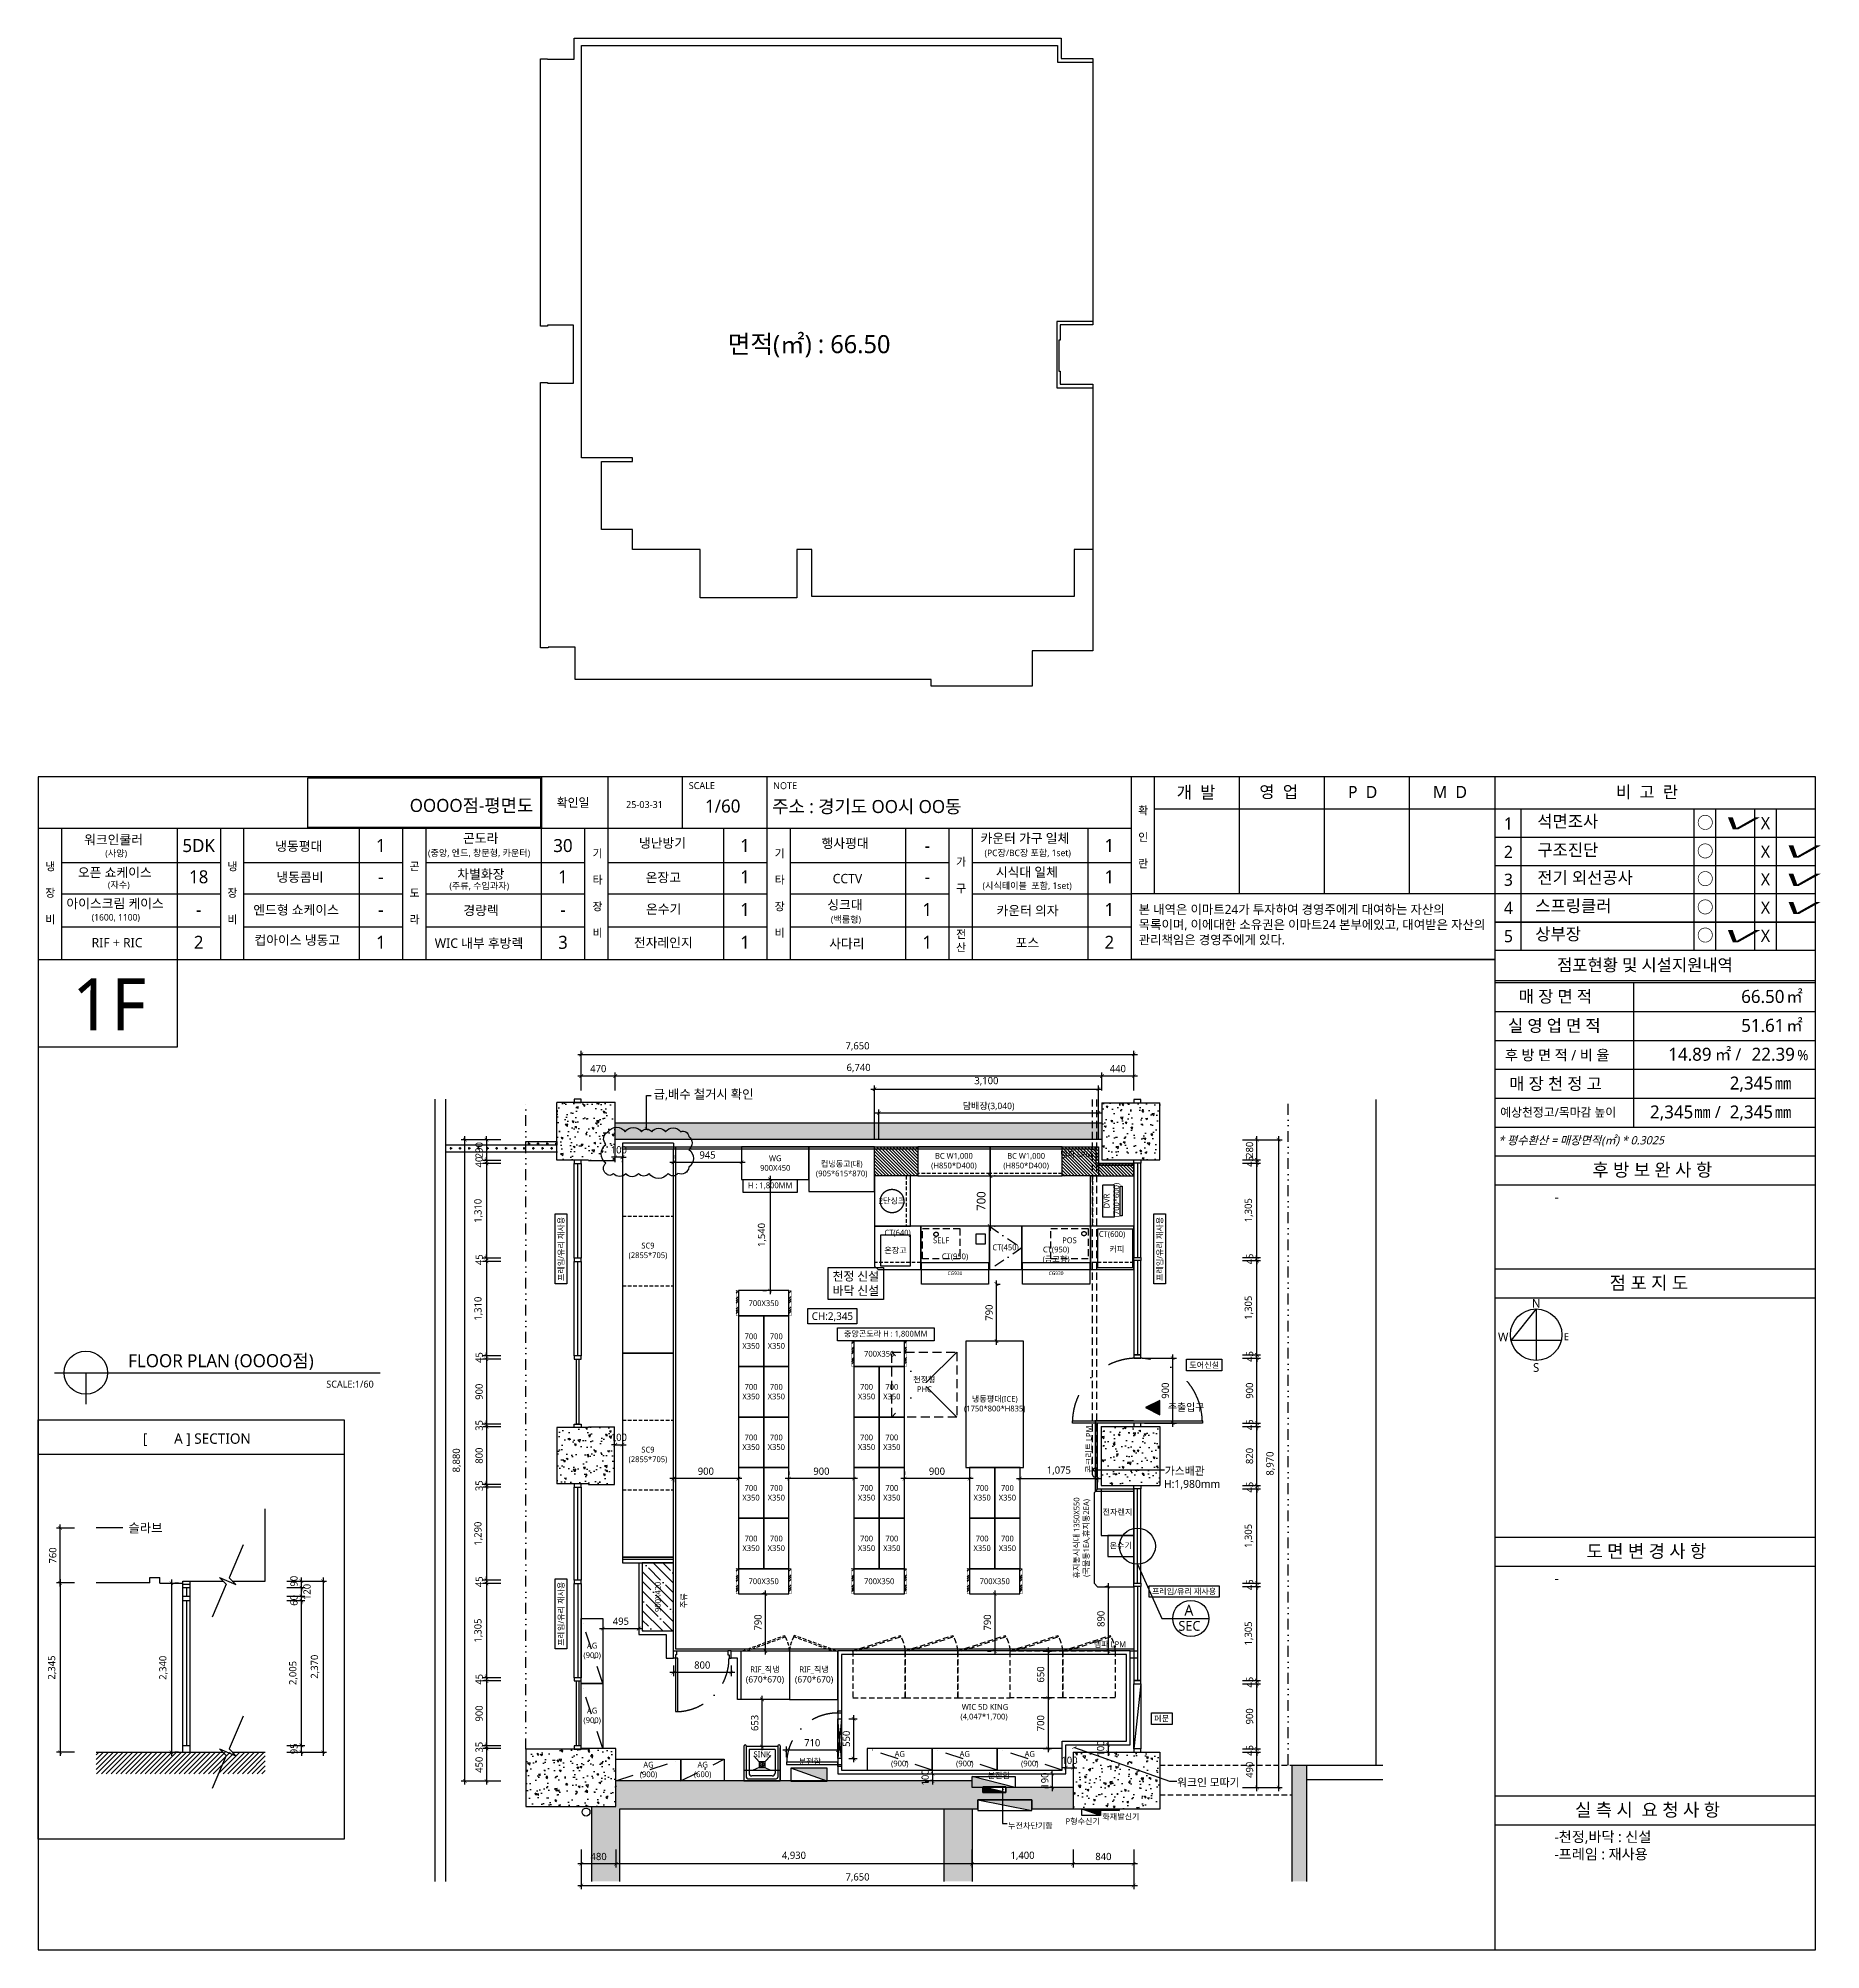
# Model space of a CAD drawing. Header units: millimetres. Extents: x 549809 to 574494, y -72589 to -46121.
import ezdxf
from ezdxf.enums import TextEntityAlignment as Align

# ---------------------------------------------------------------- set-up
doc = ezdxf.new("R2010")
doc.units = ezdxf.units.MM
for name, pattern in [('DASHDOT', [1, 0.5, -0.25, 0, -0.25]), ('DIVIDE', [1.25, 0.5, -0.25, 0, -0.25, 0, -0.25]), ('HIDDEN', [0.375, 0.25, -0.125]), ('HIDDEN2', [4.7625, 3.175, -1.5875])]:
    doc.linetypes.add(name, pattern=pattern)
for name, color, linetype in [('DIM', 7, 'Continuous'), ('DIM_IN', 1, 'Continuous'), ('DOOR', 5, 'Continuous'), ('FUR', 6, 'Continuous'), ('HATCH', 6, 'Continuous'), ('layout', 2, 'Continuous'), ('OUT', 4, 'Continuous'), ('SHEET', 6, 'Continuous'), ('STL', 7, 'Continuous'), ('text', 7, 'Continuous'), ('TXT', 7, 'Continuous'), ('WAL', 3, 'Continuous'), ('WALL', 2, 'Continuous'), ('WALL_IN', 3, 'Continuous'), ('WIN', 4, 'Continuous'), ('목공', 3, 'Continuous'), ('집기', 5, 'Continuous'), ('천정라인', 1, 'Continuous'), ('해치', 9, 'Continuous')]:
    doc.layers.add(name, color=color, linetype=linetype)
doc.styles.get("Standard").update_dxf_attribs({"font": 'malgun.ttf'})
doc.styles.add('맑은고딕', font='malgun.ttf')
doc.linetypes.add('ZIGZAG', pattern='A,0.00254,-5.08,[131,ltypeshp.shx,S=5.08,R=0,X=-5.08,Y=0],-10.16,[131,ltypeshp.shx,S=5.08,R=180,X=5.08,Y=0],-5.08', length=20.32254)
doc.dimstyles.new('DIM_기본(50)', dxfattribs={"dimscale": 50, "dimtxt": 2, "dimasz": 1, "dimexe": 1, "dimexo": 2, "dimgap": 1, "dimtad": 1, "dimtoh": 1, "dimdec": 0, "dimzin": 0, "dimdsep": 46, "dimlunit": 6, "dimtxsty": '맑은고딕', "dimblk": 'ARCHTICK', "dimcen": 1, "dimdle": 1, "dimclrd": 1, "dimclre": 1, "dimclrt": 7, "dimadec": 0, "dimazin": 0, "dimtfac": 1, "dimtdec": 0, "dimtix": 1, "dimtmove": 2, "dimatfit": 3, "dimldrblk": 'ARCHTICK', "dimfxl": 1, "dimtolj": 1, "dimtzin": 0, "dimlwd": -1, "dimlwe": -1, "dimarcsym": 0})
doc.dimstyles.new('DIM_기본(60)', dxfattribs={"dimscale": 60, "dimtxt": 2, "dimasz": 1, "dimexe": 1, "dimexo": 2, "dimgap": 1, "dimtad": 1, "dimtoh": 1, "dimdec": 0, "dimzin": 0, "dimdsep": 46, "dimlunit": 6, "dimtxsty": '맑은고딕', "dimblk": 'ARCHTICK', "dimcen": 1, "dimdle": 1, "dimclrd": 1, "dimclre": 1, "dimclrt": 7, "dimadec": 0, "dimazin": 0, "dimtfac": 1, "dimtdec": 0, "dimtix": 1, "dimtmove": 2, "dimatfit": 3, "dimldrblk": 'ARCHTICK', "dimfxl": 1, "dimtolj": 1, "dimtzin": 0, "dimlwd": -1, "dimlwe": -1, "dimarcsym": 0})
doc.dimstyles.new('메쉬망', dxfattribs={"dimscale": 50, "dimtxt": 1.6, "dimasz": 1, "dimexe": 0, "dimexo": 0.2, "dimgap": 0, "dimtad": 0, "dimtoh": 1, "dimdec": 0, "dimzin": 0, "dimdsep": 46, "dimlunit": 6, "dimtxsty": '맑은고딕', "dimblk": 'NONE', "dimcen": 1, "dimse1": 1, "dimse2": 1, "dimsd1": 1, "dimsd2": 1, "dimclrd": 1, "dimclre": 1, "dimclrt": 7, "dimadec": 0, "dimazin": 0, "dimtfac": 1, "dimtdec": 0, "dimtix": 1, "dimtmove": 2, "dimatfit": 3, "dimldrblk": 'ARCHTICK', "dimfxl": 1, "dimtolj": 1, "dimtzin": 0, "dimlwd": -1, "dimlwe": -1, "dimarcsym": 0})
pattern_1 = [(140, (490818.04, -604750.56), (23.90863, 273.277), [28.575, -314.325]), (85, (490818.04, -604750.56), (-286.58527, -52.86513), [22.86, -251.46088]), (190.451445, (490820.03, -604727.79), (-262.67663, 220.41187), [24.28501, -267.13537]), (136.1842, (490741.84, -604750.56), (63.0635, 406.61856), [42.8625, -471.4875]), (186.63556, (490747.1, -604716.67), (-371.1392, 356.1062), [36.42753, -400.7034]), (81.18415, (490741.84, -604750.56), (-371.1392, 356.1062), [34.28995, -377.1896]), (111, (490760.89, -604712.46), (153.3978, 227.42159), [28.575, -314.325]), (56, (490760.89, -604712.46), (-276.28195, 92.70304), [22.86, -251.46]), (161.451445, (490773.67, -604693.5), (-122.88415, 320.12463), [24.28501, -267.1349]), (127.5, (490818.035, -604750.56), (-126.832558, 4.632905), [0, -248.412, 0, -255.27, 0, -252.4125]), (97.5, (490818.04, -604750.56), (-150.270862, 100.229494), [0, -145.542, 0, -242.697, 0, -96.2025]), (57.5, (490818.04, -604835.52), (8.593116, 203.385893), [0, -95.25, 0, -297.18, 0, -394.335]), (47.5, (490818.04, -604873.62), (-38.139737, 222.19377), [0, -123.825, 0, -197.358, 0, -280.035])]
pattern_2 = [(90, (490818.035, -604750.56), (-63.5, 63.5), [31.75, -95.25]), (180, (490833.91, -604734.684), (-63.5, -63.5), [31.75, -95.25])]

msp = doc.modelspace()

# ---------------------------------------------------------------- texts
at = {"color": 2}
msp.add_text('면적(㎡) : 66.50', height=250, dxfattribs=at).set_placement((560484.1, -50361), align=Align.MIDDLE)
at = {"layer": 'FUR', "color": 5, "linetype": 'HIDDEN2', "ltscale": 300, "style": '맑은고딕'}
for s, p in [('SELF', (562312.9, -62765.5)), ('POS', (564090, -62765.5))]:
    msp.add_text(s, height=80, dxfattribs=at).set_placement(p, align=Align.MIDDLE_CENTER)
at = {"layer": 'FUR', "color": 7, "attachment_point": 5, "style": '맑은고딕'}
for s, insert, char_height in [('온장고', (561681.1, -62908.6, -0.1), 80), ('주출입구', (565705.4, -65082.5, 3718.9), 100), ('전자렌지', (564755.4, -66531.9), 80), ('온수기', (564800.4, -66996.9), 80), ('SINK', (559833.4, -69882.8), 80), ('분전함', (560494.8, -69987), 80)]:
    msp.add_mtext(s, dxfattribs=dict(at, insert=insert, char_height=char_height))
at = {"layer": 'FUR', "color": 7, "insert": (560807.1, -63762.7), "char_height": 104.78, "attachment_point": 2, "style": '맑은고딕', "bg_fill": 16, "box_fill_scale": 1.5, "bg_fill_color": 256, "bg_fill_transparency": 0}
msp.add_mtext('CH:2,345', dxfattribs=at)
at = {"layer": 'FUR', "color": 10, "insert": (565955.5, -64496.8), "char_height": 80, "attachment_point": 5, "style": '맑은고딕', "bg_fill": 16, "box_fill_scale": 1.5, "bg_fill_color": 256, "bg_fill_transparency": 0}
msp.add_mtext('{\\C7;도어신설}', dxfattribs=at)
at = {"layer": 'FUR', "color": 7, "insert": (564263.3, -66886.9), "char_height": 80, "attachment_point": 5, "rotation": 90, "style": '맑은고딕'}
msp.add_mtext('휴지통시식대 1350X550\\P(국물통1EA,휴지통2EA)', dxfattribs=at)
at = {"layer": 'FUR', "color": 7, "linetype": 'HIDDEN2', "ltscale": 300, "char_height": 80, "attachment_point": 5, "style": '맑은고딕'}
for s, insert in [('AG\\P(900)', (557480.4, -68451.9)), ('AG\\P(900)', (557480.4, -69351.9)), ('AG\\P(900)', (558260.4, -70101.9)), ('AG\\P(600)', (559010.4, -70100.8))]:
    msp.add_mtext(s, dxfattribs=dict(at, insert=insert))
at = {"layer": 'layout', "color": 32, "style": '맑은고딕'}
for p in [(563961.9, -61612.8), (564427.3, -68399)]:
    msp.add_text('템파 LPM', height=80, dxfattribs=at).set_placement(p)
at = {"layer": 'layout', "color": 8, "linetype": 'HIDDEN', "ltscale": 500, "insert": (564319.3, -65983.3), "char_height": 80, "attachment_point": 1, "rotation": 90, "style": '맑은고딕'}
msp.add_mtext('콘크리트 LPM', dxfattribs=at)
at = {"layer": 'SHEET', "color": 7, "style": '맑은고딕'}
msp.add_text('OOOO점-평면도', height=180, dxfattribs=at).set_placement((556665.7, -56834.3), align=Align.RIGHT)
for s, height, p in [('25-03-31', 96, (557950, -56779.8)), ('1/60', 180, (559043.8, -56843.1)), ('주소 : 경기도 OO시 OO동', 180, (559973.7, -56849.2)), ('1F', 720, (550280.7, -59857.7)), ('FLOOR PLAN (OOOO점)', 180, (551054.5, -64522.2)), ('SCALE:1/60', 96, (553798.6, -64805))]:
    msp.add_text(s, height=height, dxfattribs=at).set_placement(p)
at = {"layer": 'SHEET', "color": 10, "style": '맑은고딕', "oblique": 35, "width": 3}
for p in [(573312.8, -56992.3), (574152.8, -57383.1), (574152.8, -57774), (574152.8, -58164.8), (573312.8, -58555.6)]:
    msp.add_text('Ｖ', height=168, dxfattribs=at).set_placement(p, align=Align.MIDDLE_CENTER)
at = {"layer": 'SHEET', "color": 7, "style": '맑은고딕'}
for s, p in [('5DK', (552031.6, -57299.4)), ('1', (554553.8, -57299.4)), ('30', (557075.9, -57299.4)), ('1', (559598.1, -57299.4)), ('-', (562120.2, -57299.4)), ('1', (564642.4, -57299.4)), ('18', (552031.6, -57732.4)), ('1', (557075.9, -57732.4)), ('1', (559598.1, -57732.4)), ('1', (564642.4, -57732.4)), ('-', (554553.8, -57732.4)), ('-', (562120.2, -57732.4)), ('-', (552031.6, -58185.9)), ('-', (554553.8, -58185.9)), ('-', (557075.9, -58185.9)), ('1', (559598.1, -58185.9)), ('1', (562120.2, -58185.9)), ('1', (564642.4, -58185.9)), ('2', (552031.6, -58639.4)), ('1', (554553.8, -58639.4)), ('3', (557075.9, -58639.4)), ('1', (559598.1, -58639.4)), ('1', (562120.2, -58639.4)), ('2', (564642.4, -58639.4))]:
    msp.add_text(s, height=180, dxfattribs=at).set_placement(p, align=Align.MIDDLE_CENTER)
for s, p in [('66.50', (573991.3, -59389.2)), ('51.61', (573991.3, -59789.2)), ('14.89', (572981.4, -60189.2)), ('22.39', (574135.5, -60189.2)), ('2,345', (573832.4, -60588.1)), ('2,345', (572728.4, -60988.1)), ('2,345', (573832.4, -60988.1))]:
    msp.add_text(s, height=180, dxfattribs=at).set_placement(p, align=Align.MIDDLE_RIGHT)
at = {"layer": 'SHEET', "color": 7, "char_height": 144, "attachment_point": 1, "style": '맑은고딕'}
for s, insert in [('\\pxi-7.6716,l12.786,t12.786;-', (570068.5, -62091)), ('\\pxi-7.6716,l12.786,t12.786;-', (570068.5, -67370.8)), ('\\pxi-7.6716,l12.786,t12.786;-천정,바닥 : 신설\\P-프레임 : 재사용', (570068.5, -70952.4))]:
    msp.add_mtext(s, dxfattribs=dict(at, insert=insert))
at = {"layer": 'text', "char_height": 80, "attachment_point": 5, "style": '맑은고딕'}
for s, insert in [('\\pxqc;WG  \\P900X450', (560015.4, -61696.9)), ('700X350', (559855.4, -63636.9)), ('700\\PX350', (559680.4, -64161.9)), ('700\\PX350', (560030.4, -64161.9)), ('700X350', (561455.4, -64336.9)), ('700\\PX350', (559680.4, -64861.9)), ('700\\PX350', (560030.4, -64861.9)), ('700\\PX350', (561280.4, -64861.9)), ('700\\PX350', (561630.4, -64861.9)), ('700\\PX350', (559680.4, -65561.9)), ('700\\PX350', (560030.4, -65561.9)), ('700\\PX350', (561280.4, -65561.9)), ('700\\PX350', (561630.4, -65561.9)), ('700\\PX350', (559680.4, -66261.9)), ('700\\PX350', (560030.4, -66261.9)), ('700\\PX350', (561280.4, -66261.9)), ('700\\PX350', (561630.4, -66261.9)), ('700\\PX350', (562880.4, -66261.9)), ('700\\PX350', (563230.4, -66261.9)), ('700\\PX350', (559680.4, -66961.9)), ('700\\PX350', (560030.4, -66961.9)), ('700\\PX350', (561280.4, -66961.9)), ('700\\PX350', (561630.4, -66961.9)), ('700\\PX350', (562880.4, -66961.9)), ('700\\PX350', (563230.4, -66961.9)), ('700X350', (559855.4, -67486.9)), ('700X350', (561455.4, -67486.9)), ('700X350', (563055.4, -67486.9))]:
    msp.add_mtext(s, dxfattribs=dict(at, insert=insert))
at = {"layer": 'text', "color": 1, "char_height": 80, "attachment_point": 5, "style": '맑은고딕'}
for s, insert, width in [('H : 1,800MM', (559945.3, -62011.9), 750), ('중앙곤도라 H : 1,800MM', (561545.7, -64066.1), 1340)]:
    msp.add_mtext(s, dxfattribs=dict(at, insert=insert, width=width))
at = {"layer": 'text', "color": 10, "char_height": 80, "attachment_point": 5, "rotation": 90, "style": '맑은고딕', "bg_fill": 16, "box_fill_scale": 1.5, "bg_fill_color": 256, "bg_fill_transparency": 0}
for insert in [(557053.9, -62884.6), (565344.9, -62884.6), (557053.9, -67936.2)]:
    msp.add_mtext('\\pxqc;{\\C0;프레임/유리 재사용}', dxfattribs=dict(at, insert=insert))
at = {"layer": 'text', "color": 10, "style": '맑은고딕', "bg_fill": 16, "box_fill_scale": 1.5, "bg_fill_color": 256, "bg_fill_transparency": 0}
for s, insert, char_height, attachment_point in [('\\pxqc;{\\C0;천정 신설\\P바닥 신설}', (560809.7, -63203.7), 120, 1), ('\\pxqc;{\\C0;프레임/유리 재사용}', (565676.8, -67631.8), 80, 5), ('\\pxqc;{\\C0;폐문}', (565367.3, -69391.9), 80, 5)]:
    msp.add_mtext(s, dxfattribs=dict(at, insert=insert, char_height=char_height, attachment_point=attachment_point))
at = {"layer": 'TXT', "ltscale": 0.5}
for s, height, p in [('급,배수 철거시 확인', 125, (558331, -60804.3)), ('가스배관', 110, (565409.4, -66013.1)), ('H:1,980mm', 110, (565399, -66193.4)), ('워크인 모따기', 110, (565579.8, -70326.9)), ('누전차단기함', 80, (563240.6, -70911.5)), ('P형수신기', 80, (564036.2, -70850)), ('화재발신기', 80, (564544.6, -70785.6))]:
    msp.add_text(s, height=height, rotation=360, dxfattribs=at).set_placement(p)
at = {"layer": 'TXT', "color": 8, "ltscale": 0.5}
msp.add_text('분전함', height=80, rotation=360, dxfattribs=at).set_placement((562956.6, -70217.3))
at = {"layer": '집기', "color": 7, "char_height": 80, "attachment_point": 5, "style": '맑은고딕'}
for s, insert in [('컵냉동고(대)\\P(905*615*870)', (560935.4, -61781.9)), ('2단싱크', (561633.4, -62221.9)), ('커피', (564747.1, -62891.5)), ('천정형\\PPHC', (562080.4, -64761.9)), ('냉동평대(ICE)\\P(1750*800*H835)  ', (563055.4, -65036.9)), ('RIF_직냉\\P{\\H1.11111x;(670*670)}', (559873.4, -68786.9)), ('RIF_직냉\\P{\\H1.11111x;(670*670)}', (560553.4, -68786.9))]:
    msp.add_mtext(s, dxfattribs=dict(at, insert=insert))
at = {"layer": '집기', "color": 70, "insert": (558753.5, -67755.9), "char_height": 80, "attachment_point": 5, "rotation": 90, "style": '맑은고딕'}
msp.add_mtext('\\pxqc;주류', dxfattribs=at)

# ---------------------------------------------------------------- blocks, each defined once
blk = doc.blocks.new('도면FORM(50)_1')
at = {"layer": 'layout', "color": 7}
for p, q in [((232575, -90412), (232285, -90772)), ((232575, -90412), (232575, -91006)), ((232285, -90772), (232865, -90772))]:
    blk.add_line(p, q, dxfattribs=at)
blk.add_circle((232575, -90709), 297, dxfattribs=at)
at = {"layer": 'SHEET', "color": 7}
for p, q in [((235800, -84271), (215289, -84271)), ((221096, -84271), (221096, -84867)), ((221863, -84271), (221863, -84867)), ((222719, -84271), (222719, -84867)), ((223696, -84271), (223696, -84867)), ((227900, -84271), (227900, -85796)), ((228168, -84271), (228168, -85623)), ((229150, -85623), (229150, -84271)), ((230133, -85623), (230133, -84271)), ((231115, -85623), (231115, -84271)), ((232097, -84271), (232097, -97806)), ((235800, -84646), (228168, -84646)), ((232397, -84646), (232397, -86274)), ((227900, -84867), (215289, -84867)), ((215558, -84867), (215558, -86379)), ((216891, -84867), (216891, -86379)), ((217391, -84867), (217391, -86379)), ((217659, -84867), (217659, -86379)), ((218993, -84867), (218993, -86379)), ((218993, -84867), (218993, -86379)), ((219493, -84867), (219493, -86379)), ((219761, -84867), (219761, -86379)), ((221095, -84867), (221095, -86379)), ((221095, -84867), (221095, -86379)), ((221595, -84867), (221595, -86379)), ((221863, -84867), (221863, -86379)), ((223196, -84867), (223196, -86379)), ((223196, -84867), (223196, -86379)), ((223696, -84867), (223696, -86379)), ((223965, -84867), (223965, -86379)), ((225298, -84867), (225298, -86379)), ((225298, -84867), (225298, -86379)), ((225798, -84867), (225798, -86379)), ((226067, -84867), (226067, -86379)), ((227400, -84867), (227400, -86379)), ((227400, -84867), (227400, -86379)), ((227900, -84867), (227900, -86379)), ((235800, -84971), (232097, -84971)), ((215558, -85262), (217391, -85262)), ((217659, -85262), (219493, -85262)), ((219761, -85262), (220595, -85262)), ((219761, -85262), (221595, -85262)), ((221863, -85262), (223696, -85262)), ((221863, -85262), (223696, -85262)), ((223965, -85262), (225798, -85262)), ((223965, -85262), (225798, -85262)), ((226067, -85262), (227900, -85262)), ((226067, -85262), (227900, -85262)), ((235800, -85297), (232097, -85297)), ((215558, -85623), (217391, -85623)), ((217659, -85623), (219493, -85623)), ((219761, -85623), (220595, -85623)), ((219761, -85623), (221595, -85623)), ((221863, -85623), (223696, -85623)), ((221863, -85623), (223696, -85623)), ((223965, -85623), (225798, -85623)), ((223965, -85623), (225798, -85623)), ((226067, -85623), (227900, -85623)), ((226067, -85623), (227900, -85623)), ((232097, -85623), (227900, -85623)), ((235800, -85623), (232097, -85623)), ((235800, -85623), (232097, -85623)), ((215558, -86001), (217391, -86001)), ((217659, -86001), (219493, -86001)), ((219761, -86001), (220595, -86001)), ((219761, -86001), (221595, -86001)), ((221863, -86001), (223696, -86001)), ((221863, -86001), (223696, -86001)), ((223965, -86001), (225798, -86001)), ((223965, -86001), (225798, -86001)), ((225798, -86001), (227900, -86001)), ((225798, -86001), (227900, -86001)), ((235800, -85949), (232097, -85949)), ((235800, -85949), (232097, -85949)), ((215289, -86379), (232097, -86379)), ((216891, -86379), (216891, -87392)), ((232097, -86379), (227900, -86379)), ((235800, -86274), (232097, -86274)), ((235800, -86624), (232097, -86624)), ((235800, -86649), (232097, -86649)), ((233698, -86649), (233698, -88316)), ((235800, -86983), (232097, -86983)), ((235800, -87316), (232097, -87316)), ((216891, -87392), (215289, -87392)), ((235800, -87649), (232097, -87649)), ((235800, -87983), (232097, -87983)), ((235800, -88316), (232097, -88316)), ((235800, -88649), (232097, -88649)), ((235800, -88983), (232097, -88983)), ((235800, -89953), (232097, -89953)), ((235800, -90286), (232097, -90286)), ((235800, -93049), (232097, -93049)), ((235800, -93382), (232097, -93382)), ((235800, -96034), (232097, -96034)), ((235800, -96367), (232097, -96367))]:
    blk.add_line(p, q, dxfattribs=at)
at = {"layer": 'SHEET', "color": 7, "lineweight": 30}
for p, q in [((215289, -84271), (215289, -97806)), ((235800, -97806), (235800, -84271)), ((234400, -86274), (234400, -84646)), ((234650, -86274), (234650, -84646)), ((235100, -86274), (235100, -84646)), ((235350, -86274), (235350, -84646)), ((232097, -85949), (235800, -85949)), ((215289, -97806), (235800, -97806))]:
    blk.add_line(p, q, dxfattribs=at)
at = {"layer": 'SHEET', "color": 7}
blk.add_lwpolyline([(218399, -84283), (221084, -84283), (221084, -84855), (218399, -84855)], close=True, dxfattribs=at)
at = {"layer": 'SHEET', "color": 7, "style": '맑은고딕'}
for s, height, p in [('SCALE', 80, (222796, -84413)), ('NOTE', 80, (223770, -84414)), ('개  발', 140, (228427, -84521)), ('영  업', 140, (229381, -84515)), ('P  D', 140, (230404, -84517)), ('M  D', 140, (231384, -84517)), ('비  고  란', 140, (233496, -84518)), ('확인일', 100, (221273, -84619)), ('곤도라', 108.3, (220192, -85034)), ('카운터 가구 일체', 108.3, (226163, -85035)), ('1', 140, (232203, -84880)), ('○', 140, (234431, -84870)), ('X', 140, (235168, -84876)), ('워크인쿨러', 108.3, (215819, -85051)), ('냉동평대', 108.3, (218024, -85126)), ('(중앙, 엔드, 창문형, 카운터)', 75, (219787, -85187)), ('냉난방기', 108.3, (222221, -85090)), ('행사평대', 108.3, (224329, -85093)), ('(PC장/BC장 포함, 1set)', 75, (226209, -85187)), ('2', 140, (232203, -85208)), ('○', 140, (234431, -85199)), ('X', 140, (235168, -85205)), ('오픈 쇼케이스', 108.3, (215747, -85429)), ('차별화장', 108.3, (220125, -85448)), ('시식대 일체', 108.3, (226340, -85425)), ('냉동콤비', 108.3, (218038, -85483)), ('(주류, 수입과자)', 75, (220034, -85567)), ('온장고', 108.3, (222299, -85487)), ('CCTV', 108.3, (224457, -85500)), ('(시식테이블  포함, 1set)', 75, (226186, -85565)), ('3', 140, (232203, -85529)), ('○', 140, (234431, -85519)), ('X', 140, (235168, -85525)), ('엔드형 쇼케이스', 108.3, (217771, -85861)), ('경량렉', 108.3, (220195, -85867)), ('온수기', 108.3, (222303, -85852)), ('싱크대', 108.3, (224395, -85802)), ('카운터 의자', 108.3, (226348, -85869)), ('4', 140, (232203, -85854)), ('○', 140, (234431, -85845)), ('X', 140, (235168, -85851)), ('(백룸형)', 75, (224436, -85954)), ('○', 140, (234431, -86170)), ('RIF + RIC', 108.3, (215905, -86239)), ('컵아이스 냉동고', 108.3, (217785, -86210)), ('WIC 내부 후방렉', 108.3, (219865, -86245)), ('전자레인지', 108.3, (222163, -86239)), ('사다리', 108.3, (224417, -86250)), ('포스', 108.3, (226568, -86239)), ('5', 140, (232203, -86180)), ('X', 140, (235168, -86176)), ('점포현황 및 시설지원내역', 140, (232817, -86513)), ('매 장 면 적', 140, (232375, -86876)), ('㎡', 140, (235461, -86876)), ('실 영 업 면 적', 140, (232251, -87213)), ('㎡', 140, (235461, -87210)), ('후 방 면 적 / 비 율', 120, (232215, -87543)), ('㎡ /', 140, (234636, -87543)), ('%%%', 120, (235588, -87543)), ('매 장 천 정 고', 140, (232265, -87883)), ('㎜', 140, (235329, -87876)), ('예상천정고/목마감 높이', 100, (232161, -88193)), ('㎜ /', 140, (234399, -88210)), ('㎜', 140, (235329, -88210)), ('후 방 보 완 사 항 ', 150, (233224, -88882)), ('점 포 지 도', 150, (233424, -90186)), ('도 면 변 경 사 항', 150, (233156, -93282)), ('실 측 시  요 청 사 항', 150, (233024, -96267))]:
    blk.add_text(s, height=height, dxfattribs=at).set_placement(p)
at = {"layer": 'SHEET', "color": 7, "attachment_point": 1, "style": '맑은고딕'}
for s, width, insert, char_height in [('확\\P\\P인\\P\\P란', 228.81, (227983, -84616), 91.7), ('(사양)', 1711.86, (216063, -85116), 75), ('기\\P\\P타\\P\\P장\\P\\P비', 228.81, (221686, -85110), 91.7), ('기\\P\\P타\\P\\P장\\P\\P비', 228.81, (223788, -85110), 91.7), ('냉\\P\\P장\\P\\P비', 228.81, (215371, -85260), 91.7), ('냉\\P\\P장\\P\\P비', 228.81, (217473, -85260), 91.7), ('곤\\P\\P도\\P\\P라', 228.81, (219575, -85260), 91.7), ('가\\P\\P구', 228.81, (225882, -85207), 91.7), ('(자수)', 1711.86, (216093, -85480), 75), ('아이스크림 케이스', 1711.86, (215614, -85679), 108.3), ('(1600, 1100)', 1711.86, (215906, -85855), 75), ('전\\P산', 228.81, (225882, -86042), 91.7)]:
    blk.add_mtext_dynamic_manual_height_columns(s, width=width, gutter_width=4168, heights=[0], dxfattribs=dict(at, insert=insert, char_height=char_height))
at = {"layer": 'SHEET', "color": 10, "char_height": 140, "attachment_point": 1, "style": '맑은고딕'}
for s, insert in [('\\pxi-11.785714,l12.785714,t12.785714;석면조사', (232449, -84716)), ('\\pxi-11.785714,l12.785714,t12.785714;구조진단', (232449, -85045)), ('\\pxi-11.785714,l12.785714,t12.785714;전기 외선공사', (232449, -85365)), ('\\pxi-9.82143,l10.65476,t10.65476;스프링클러', (232449, -85691)), ('\\pxi-9.82143,l10.65476,t10.65476;상부장', (232449, -86016))]:
    blk.add_mtext(s, dxfattribs=dict(at, insert=insert))
at = {"layer": 'SHEET', "color": 7, "attachment_point": 1, "style": '맑은고딕'}
for s, insert, char_height, width in [('본 내역은 이마트24가 투자하여 경영주에게 대여하는 자산의 목록이며, 이에대한 소유권은 이마트24 본부에있고, 대여받은 자산의 관리책임은 경영주에게 있다.', (227988, -85749), 105, 4116.12), ('{\\fMalgun Gothic|b0|i1|c129|p50;* 평수환산 = 매장면적(㎡) * 0.3025}', (232138, -88418), 95, 16650.7)]:
    blk.add_mtext(s, dxfattribs=dict(at, insert=insert, char_height=char_height, width=width))
at = {"layer": 'text', "style": '맑은고딕'}
for s, height, p in [('N', 100, (232576, -90348)), ('W', 100, (232195, -90734)), ('E', 80, (232924, -90732)), ('S', 100, (232575, -91087))]:
    blk.add_text(s, height=height, dxfattribs=at).set_placement(p, align=Align.MIDDLE)
blk = doc.blocks.new('_ArchTick')
at = {"color": 0, "linetype": 'ByBlock', "const_width": 0.15}
blk.add_lwpolyline([(-0.5, -0.5), (0.5, 0.5)], dxfattribs=at)
blk = doc.blocks.new('*D64')
at = {"layer": 'Defpoints', "color": 0, "transparency": 16777216}
for p in [(566386, -69852), (566686, -69852), (566386, -70342)]:
    blk.add_point(p, dxfattribs=at)
at = {"layer": 'DIM', "color": 1, "transparency": 16777216}
for p, q in [((566486, -69852), (566736, -69852)), ((566686, -70392), (566686, -69802)), ((566486, -70342), (566736, -70342))]:
    blk.add_line(p, q, dxfattribs=at)
at = {"layer": 'DIM', "color": 1, "transparency": 16777216, "xscale": 50, "yscale": 50, "zscale": 50}
for p, rotation in [((566686, -69852), 90), ((566686, -70342), 270)]:
    blk.add_blockref('_ArchTick', p, dxfattribs=dict(at, rotation=rotation))
at = {"layer": 'DIM', "color": 7, "transparency": 16777216, "insert": (566584, -70097), "char_height": 100, "attachment_point": 5, "rotation": 90, "style": '맑은고딕'}
blk.add_mtext('\\A1;490', dxfattribs=at)
blk = doc.blocks.new('*D65')
at = {"layer": 'Defpoints', "color": 0, "transparency": 16777216}
for p in [(566386, -69807), (566386, -69852), (566686, -69807)]:
    blk.add_point(p, dxfattribs=at)
at = {"layer": 'DIM', "color": 1, "transparency": 16777216}
for p, q in [((566486, -69807), (566736, -69807)), ((566486, -69852), (566736, -69852)), ((566686, -69807), (566686, -69757)), ((566686, -69852), (566686, -69807)), ((566686, -69852), (566686, -69902))]:
    blk.add_line(p, q, dxfattribs=at)
at = {"layer": 'DIM', "color": 1, "transparency": 16777216, "xscale": 50, "yscale": 50, "zscale": 50}
for p, rotation in [((566686, -69807), 270), ((566686, -69852), 90)]:
    blk.add_blockref('_ArchTick', p, dxfattribs=dict(at, rotation=rotation))
at = {"layer": 'DIM', "color": 7, "transparency": 16777216, "insert": (566585, -69829), "char_height": 100, "attachment_point": 5, "rotation": 90, "style": '맑은고딕'}
blk.add_mtext('\\A1;45', dxfattribs=at)
blk = doc.blocks.new('*D66')
at = {"layer": 'Defpoints', "color": 0, "transparency": 16777216}
for p in [(566386, -68907), (566686, -68907), (566386, -69807)]:
    blk.add_point(p, dxfattribs=at)
at = {"layer": 'DIM', "color": 1, "transparency": 16777216}
for p, q in [((566486, -68907), (566736, -68907)), ((566686, -69857), (566686, -68857)), ((566486, -69807), (566736, -69807))]:
    blk.add_line(p, q, dxfattribs=at)
at = {"layer": 'DIM', "color": 1, "transparency": 16777216, "xscale": 50, "yscale": 50, "zscale": 50}
for p, rotation in [((566686, -68907), 90), ((566686, -69807), 270)]:
    blk.add_blockref('_ArchTick', p, dxfattribs=dict(at, rotation=rotation))
at = {"layer": 'DIM', "color": 7, "transparency": 16777216, "insert": (566584, -69357), "char_height": 100, "attachment_point": 5, "rotation": 90, "style": '맑은고딕'}
blk.add_mtext('\\A1;900', dxfattribs=at)
blk = doc.blocks.new('*D67')
at = {"layer": 'Defpoints', "color": 0, "transparency": 16777216}
for p in [(566386, -68862), (566386, -68907), (566686, -68862)]:
    blk.add_point(p, dxfattribs=at)
at = {"layer": 'DIM', "color": 1, "transparency": 16777216}
for p, q in [((566686, -68862), (566686, -68812)), ((566486, -68862), (566736, -68862)), ((566486, -68907), (566736, -68907)), ((566686, -68907), (566686, -68862)), ((566686, -68907), (566686, -68957))]:
    blk.add_line(p, q, dxfattribs=at)
at = {"layer": 'DIM', "color": 1, "transparency": 16777216, "xscale": 50, "yscale": 50, "zscale": 50}
for p, rotation in [((566686, -68862), 270), ((566686, -68907), 90)]:
    blk.add_blockref('_ArchTick', p, dxfattribs=dict(at, rotation=rotation))
at = {"layer": 'DIM', "color": 7, "transparency": 16777216, "insert": (566585, -68884), "char_height": 100, "attachment_point": 5, "rotation": 90, "style": '맑은고딕'}
blk.add_mtext('\\A1;45', dxfattribs=at)
blk = doc.blocks.new('*D68')
at = {"layer": 'Defpoints', "color": 0, "transparency": 16777216}
for p in [(566386, -67557), (566686, -67557), (566386, -68862)]:
    blk.add_point(p, dxfattribs=at)
at = {"layer": 'DIM', "color": 1, "transparency": 16777216}
for p, q in [((566486, -67557), (566736, -67557)), ((566686, -68912), (566686, -67507)), ((566486, -68862), (566736, -68862))]:
    blk.add_line(p, q, dxfattribs=at)
at = {"layer": 'DIM', "color": 1, "transparency": 16777216, "xscale": 50, "yscale": 50, "zscale": 50}
for p, rotation in [((566686, -67557), 90), ((566686, -68862), 270)]:
    blk.add_blockref('_ArchTick', p, dxfattribs=dict(at, rotation=rotation))
at = {"layer": 'DIM', "color": 7, "transparency": 16777216, "insert": (566575, -68209), "char_height": 100, "attachment_point": 5, "rotation": 90, "style": '맑은고딕'}
blk.add_mtext('\\A1;1,305', dxfattribs=at)
blk = doc.blocks.new('*D69')
at = {"layer": 'Defpoints', "color": 0, "transparency": 16777216}
for p in [(566386, -67512), (566386, -67557), (566686, -67512)]:
    blk.add_point(p, dxfattribs=at)
at = {"layer": 'DIM', "color": 1, "transparency": 16777216}
for p, q in [((566686, -67512), (566686, -67462)), ((566486, -67512), (566736, -67512)), ((566486, -67557), (566736, -67557)), ((566686, -67557), (566686, -67512)), ((566686, -67557), (566686, -67607))]:
    blk.add_line(p, q, dxfattribs=at)
at = {"layer": 'DIM', "color": 1, "transparency": 16777216, "xscale": 50, "yscale": 50, "zscale": 50}
for p, rotation in [((566686, -67512), 270), ((566686, -67557), 90)]:
    blk.add_blockref('_ArchTick', p, dxfattribs=dict(at, rotation=rotation))
at = {"layer": 'DIM', "color": 7, "transparency": 16777216, "insert": (566585, -67534), "char_height": 100, "attachment_point": 5, "rotation": 90, "style": '맑은고딕'}
blk.add_mtext('\\A1;45', dxfattribs=at)
blk = doc.blocks.new('*D70')
at = {"layer": 'Defpoints', "color": 0, "transparency": 16777216}
for p in [(566386, -66207), (566686, -66207), (566386, -67512)]:
    blk.add_point(p, dxfattribs=at)
at = {"layer": 'DIM', "color": 1, "transparency": 16777216}
for p, q in [((566686, -67562), (566686, -66157)), ((566486, -66207), (566736, -66207)), ((566486, -67512), (566736, -67512))]:
    blk.add_line(p, q, dxfattribs=at)
at = {"layer": 'DIM', "color": 1, "transparency": 16777216, "xscale": 50, "yscale": 50, "zscale": 50}
for p, rotation in [((566686, -66207), 90), ((566686, -67512), 270)]:
    blk.add_blockref('_ArchTick', p, dxfattribs=dict(at, rotation=rotation))
at = {"layer": 'DIM', "color": 7, "transparency": 16777216, "insert": (566575, -66859), "char_height": 100, "attachment_point": 5, "rotation": 90, "style": '맑은고딕'}
blk.add_mtext('\\A1;1,305', dxfattribs=at)
blk = doc.blocks.new('*D71')
at = {"layer": 'Defpoints', "color": 0, "transparency": 16777216}
for p in [(566386, -66162), (566686, -66162), (566386, -66207)]:
    blk.add_point(p, dxfattribs=at)
at = {"layer": 'DIM', "color": 1, "transparency": 16777216}
for p, q in [((566486, -66162), (566736, -66162)), ((566686, -66162), (566686, -66112)), ((566686, -66207), (566686, -66162)), ((566486, -66207), (566736, -66207)), ((566686, -66207), (566686, -66257))]:
    blk.add_line(p, q, dxfattribs=at)
at = {"layer": 'DIM', "color": 1, "transparency": 16777216, "xscale": 50, "yscale": 50, "zscale": 50}
for p, rotation in [((566686, -66162), 270), ((566686, -66207), 90)]:
    blk.add_blockref('_ArchTick', p, dxfattribs=dict(at, rotation=rotation))
at = {"layer": 'DIM', "color": 7, "transparency": 16777216, "insert": (566585, -66184), "char_height": 100, "attachment_point": 5, "rotation": 90, "style": '맑은고딕'}
blk.add_mtext('\\A1;45', dxfattribs=at)
blk = doc.blocks.new('*D72')
at = {"layer": 'Defpoints', "color": 0, "transparency": 16777216}
for p in [(566386, -65342), (566686, -65342), (566386, -66162)]:
    blk.add_point(p, dxfattribs=at)
at = {"layer": 'DIM', "color": 1, "transparency": 16777216}
for p, q in [((566486, -65342), (566736, -65342)), ((566686, -66212), (566686, -65292)), ((566486, -66162), (566736, -66162))]:
    blk.add_line(p, q, dxfattribs=at)
at = {"layer": 'DIM', "color": 1, "transparency": 16777216, "xscale": 50, "yscale": 50, "zscale": 50}
for p, rotation in [((566686, -65342), 90), ((566686, -66162), 270)]:
    blk.add_blockref('_ArchTick', p, dxfattribs=dict(at, rotation=rotation))
at = {"layer": 'DIM', "color": 7, "transparency": 16777216, "insert": (566584, -65752), "char_height": 100, "attachment_point": 5, "rotation": 90, "style": '맑은고딕'}
blk.add_mtext('\\A1;820', dxfattribs=at)
blk = doc.blocks.new('*D73')
at = {"layer": 'Defpoints', "color": 0, "transparency": 16777216}
for p in [(566386, -65297), (566386, -65342), (566686, -65297)]:
    blk.add_point(p, dxfattribs=at)
at = {"layer": 'DIM', "color": 1, "transparency": 16777216}
for p, q in [((566486, -65297), (566736, -65297)), ((566486, -65342), (566736, -65342)), ((566686, -65297), (566686, -65247)), ((566686, -65342), (566686, -65297)), ((566686, -65342), (566686, -65392))]:
    blk.add_line(p, q, dxfattribs=at)
at = {"layer": 'DIM', "color": 1, "transparency": 16777216, "xscale": 50, "yscale": 50, "zscale": 50}
for p, rotation in [((566686, -65297), 270), ((566686, -65342), 90)]:
    blk.add_blockref('_ArchTick', p, dxfattribs=dict(at, rotation=rotation))
at = {"layer": 'DIM', "color": 7, "transparency": 16777216, "insert": (566585, -65319), "char_height": 100, "attachment_point": 5, "rotation": 90, "style": '맑은고딕'}
blk.add_mtext('\\A1;45', dxfattribs=at)
blk = doc.blocks.new('*D74')
at = {"layer": 'Defpoints', "color": 0, "transparency": 16777216}
for p in [(566386, -64397), (566686, -64397), (566386, -65297)]:
    blk.add_point(p, dxfattribs=at)
at = {"layer": 'DIM', "color": 1, "transparency": 16777216}
for p, q in [((566486, -64397), (566736, -64397)), ((566686, -65347), (566686, -64347)), ((566486, -65297), (566736, -65297))]:
    blk.add_line(p, q, dxfattribs=at)
at = {"layer": 'DIM', "color": 1, "transparency": 16777216, "xscale": 50, "yscale": 50, "zscale": 50}
for p, rotation in [((566686, -64397), 90), ((566686, -65297), 270)]:
    blk.add_blockref('_ArchTick', p, dxfattribs=dict(at, rotation=rotation))
at = {"layer": 'DIM', "color": 7, "transparency": 16777216, "insert": (566584, -64847), "char_height": 100, "attachment_point": 5, "rotation": 90, "style": '맑은고딕'}
blk.add_mtext('\\A1;900', dxfattribs=at)
blk = doc.blocks.new('*D75')
at = {"layer": 'Defpoints', "color": 0, "transparency": 16777216}
for p in [(566386, -64352), (566386, -64397), (566686, -64352)]:
    blk.add_point(p, dxfattribs=at)
at = {"layer": 'DIM', "color": 1, "transparency": 16777216}
for p, q in [((566686, -64352), (566686, -64302)), ((566486, -64352), (566736, -64352)), ((566486, -64397), (566736, -64397)), ((566686, -64397), (566686, -64352)), ((566686, -64397), (566686, -64447))]:
    blk.add_line(p, q, dxfattribs=at)
at = {"layer": 'DIM', "color": 1, "transparency": 16777216, "xscale": 50, "yscale": 50, "zscale": 50}
for p, rotation in [((566686, -64352), 270), ((566686, -64397), 90)]:
    blk.add_blockref('_ArchTick', p, dxfattribs=dict(at, rotation=rotation))
at = {"layer": 'DIM', "color": 7, "transparency": 16777216, "insert": (566585, -64374), "char_height": 100, "attachment_point": 5, "rotation": 90, "style": '맑은고딕'}
blk.add_mtext('\\A1;45', dxfattribs=at)
blk = doc.blocks.new('*D76')
at = {"layer": 'Defpoints', "color": 0, "transparency": 16777216}
for p in [(566386, -63047), (566686, -63047), (566386, -64352)]:
    blk.add_point(p, dxfattribs=at)
at = {"layer": 'DIM', "color": 1, "transparency": 16777216}
for p, q in [((566486, -63047), (566736, -63047)), ((566686, -64402), (566686, -62997)), ((566486, -64352), (566736, -64352))]:
    blk.add_line(p, q, dxfattribs=at)
at = {"layer": 'DIM', "color": 1, "transparency": 16777216, "xscale": 50, "yscale": 50, "zscale": 50}
for p, rotation in [((566686, -63047), 90), ((566686, -64352), 270)]:
    blk.add_blockref('_ArchTick', p, dxfattribs=dict(at, rotation=rotation))
at = {"layer": 'DIM', "color": 7, "transparency": 16777216, "insert": (566575, -63699), "char_height": 100, "attachment_point": 5, "rotation": 90, "style": '맑은고딕'}
blk.add_mtext('\\A1;1,305', dxfattribs=at)
blk = doc.blocks.new('*D77')
at = {"layer": 'Defpoints', "color": 0, "transparency": 16777216}
for p in [(566386, -63002), (566386, -63047), (566686, -63002)]:
    blk.add_point(p, dxfattribs=at)
at = {"layer": 'DIM', "color": 1, "transparency": 16777216}
for p, q in [((566686, -63002), (566686, -62952)), ((566486, -63002), (566736, -63002)), ((566486, -63047), (566736, -63047)), ((566686, -63047), (566686, -63002)), ((566686, -63047), (566686, -63097))]:
    blk.add_line(p, q, dxfattribs=at)
at = {"layer": 'DIM', "color": 1, "transparency": 16777216, "xscale": 50, "yscale": 50, "zscale": 50}
for p, rotation in [((566686, -63002), 270), ((566686, -63047), 90)]:
    blk.add_blockref('_ArchTick', p, dxfattribs=dict(at, rotation=rotation))
at = {"layer": 'DIM', "color": 7, "transparency": 16777216, "insert": (566585, -63024), "char_height": 100, "attachment_point": 5, "rotation": 90, "style": '맑은고딕'}
blk.add_mtext('\\A1;45', dxfattribs=at)
blk = doc.blocks.new('*D78')
at = {"layer": 'Defpoints', "color": 0, "transparency": 16777216}
for p in [(566386, -61697), (566686, -61697), (566386, -63002)]:
    blk.add_point(p, dxfattribs=at)
at = {"layer": 'DIM', "color": 1, "transparency": 16777216}
for p, q in [((566686, -63052), (566686, -61647)), ((566486, -61697), (566736, -61697)), ((566486, -63002), (566736, -63002))]:
    blk.add_line(p, q, dxfattribs=at)
at = {"layer": 'DIM', "color": 1, "transparency": 16777216, "xscale": 50, "yscale": 50, "zscale": 50}
for p, rotation in [((566686, -61697), 90), ((566686, -63002), 270)]:
    blk.add_blockref('_ArchTick', p, dxfattribs=dict(at, rotation=rotation))
at = {"layer": 'DIM', "color": 7, "transparency": 16777216, "insert": (566575, -62349), "char_height": 100, "attachment_point": 5, "rotation": 90, "style": '맑은고딕'}
blk.add_mtext('\\A1;1,305', dxfattribs=at)
blk = doc.blocks.new('*D79')
at = {"layer": 'Defpoints', "color": 0, "transparency": 16777216}
for p in [(566386, -61652), (566686, -61652), (566386, -61697)]:
    blk.add_point(p, dxfattribs=at)
at = {"layer": 'DIM', "color": 1, "transparency": 16777216}
for p, q in [((566486, -61652), (566736, -61652)), ((566686, -61652), (566686, -61602)), ((566686, -61697), (566686, -61652)), ((566486, -61697), (566736, -61697)), ((566686, -61697), (566686, -61747))]:
    blk.add_line(p, q, dxfattribs=at)
at = {"layer": 'DIM', "color": 1, "transparency": 16777216, "xscale": 50, "yscale": 50, "zscale": 50}
for p, rotation in [((566686, -61652), 270), ((566686, -61697), 90)]:
    blk.add_blockref('_ArchTick', p, dxfattribs=dict(at, rotation=rotation))
at = {"layer": 'DIM', "color": 7, "transparency": 16777216, "insert": (566585, -61674), "char_height": 100, "attachment_point": 5, "rotation": 90, "style": '맑은고딕'}
blk.add_mtext('\\A1;45', dxfattribs=at)
blk = doc.blocks.new('*D80')
at = {"layer": 'Defpoints', "color": 0, "transparency": 16777216}
for p in [(566386, -61372), (566686, -61372), (566386, -61652)]:
    blk.add_point(p, dxfattribs=at)
at = {"layer": 'DIM', "color": 1, "transparency": 16777216}
for p, q in [((566486, -61372), (566736, -61372)), ((566686, -61372), (566686, -61322)), ((566686, -61652), (566686, -61372)), ((566486, -61652), (566736, -61652)), ((566686, -61652), (566686, -61702))]:
    blk.add_line(p, q, dxfattribs=at)
at = {"layer": 'DIM', "color": 1, "transparency": 16777216, "xscale": 50, "yscale": 50, "zscale": 50}
for p, rotation in [((566686, -61372), 270), ((566686, -61652), 90)]:
    blk.add_blockref('_ArchTick', p, dxfattribs=dict(at, rotation=rotation))
at = {"layer": 'DIM', "color": 7, "transparency": 16777216, "insert": (566584, -61512), "char_height": 100, "attachment_point": 5, "rotation": 90, "style": '맑은고딕'}
blk.add_mtext('\\A1;280', dxfattribs=at)
blk = doc.blocks.new('*D81')
at = {"layer": 'Defpoints', "color": 0, "transparency": 16777216}
for p in [(566386, -61372), (566386, -70342), (566986, -70342)]:
    blk.add_point(p, dxfattribs=at)
at = {"layer": 'DIM', "color": 1, "transparency": 16777216}
for p, q in [((566486, -61372), (567036, -61372)), ((566986, -61322), (566986, -70392)), ((566486, -70342), (567036, -70342))]:
    blk.add_line(p, q, dxfattribs=at)
at = {"layer": 'DIM', "color": 1, "transparency": 16777216, "xscale": 50, "yscale": 50, "zscale": 50}
for p, rotation in [((566986, -61372), 90), ((566986, -70342), 270)]:
    blk.add_blockref('_ArchTick', p, dxfattribs=dict(at, rotation=rotation))
at = {"layer": 'DIM', "color": 7, "transparency": 16777216, "insert": (566875, -65857), "char_height": 100, "attachment_point": 5, "rotation": 90, "style": '맑은고딕'}
blk.add_mtext('\\A1;8,970', dxfattribs=at)
blk = doc.blocks.new('*D82')
at = {"layer": 'Defpoints', "color": 0, "transparency": 16777216}
for p in [(564540, -60491), (564540, -60791), (564980, -60791)]:
    blk.add_point(p, dxfattribs=at)
at = {"layer": 'DIM', "color": 1, "transparency": 16777216}
for p, q in [((565030, -60491), (564490, -60491)), ((564540, -60691), (564540, -60441)), ((564980, -60691), (564980, -60441))]:
    blk.add_line(p, q, dxfattribs=at)
at = {"layer": 'DIM', "color": 1, "transparency": 16777216, "xscale": 50, "yscale": 50, "zscale": 50, "rotation": 180}
blk.add_blockref('_ArchTick', (564540, -60491), dxfattribs=at)
at = {"layer": 'DIM', "color": 1, "transparency": 16777216, "xscale": 50, "yscale": 50, "zscale": 50}
blk.add_blockref('_ArchTick', (564980, -60491), dxfattribs=at)
at = {"layer": 'DIM', "color": 7, "transparency": 16777216, "insert": (564760, -60389), "char_height": 100, "attachment_point": 5, "style": '맑은고딕'}
blk.add_mtext('\\A1;440', dxfattribs=at)
blk = doc.blocks.new('*D83')
at = {"layer": 'Defpoints', "color": 0, "transparency": 16777216}
for p in [(557800, -60491), (557800, -60791), (564540, -60791)]:
    blk.add_point(p, dxfattribs=at)
at = {"layer": 'DIM', "color": 1, "transparency": 16777216}
for p, q in [((564590, -60491), (557750, -60491)), ((557800, -60691), (557800, -60441)), ((564540, -60691), (564540, -60441))]:
    blk.add_line(p, q, dxfattribs=at)
at = {"layer": 'DIM', "color": 1, "transparency": 16777216, "xscale": 50, "yscale": 50, "zscale": 50, "rotation": 180}
blk.add_blockref('_ArchTick', (557800, -60491), dxfattribs=at)
at = {"layer": 'DIM', "color": 1, "transparency": 16777216, "xscale": 50, "yscale": 50, "zscale": 50}
blk.add_blockref('_ArchTick', (564540, -60491), dxfattribs=at)
at = {"layer": 'DIM', "color": 7, "transparency": 16777216, "insert": (561170, -60381), "char_height": 100, "attachment_point": 5, "style": '맑은고딕'}
blk.add_mtext('\\A1;6,740', dxfattribs=at)
blk = doc.blocks.new('*D84')
at = {"layer": 'Defpoints', "color": 0, "transparency": 16777216}
for p in [(557330, -60491), (557330, -60791), (557800, -60791)]:
    blk.add_point(p, dxfattribs=at)
at = {"layer": 'DIM', "color": 1, "transparency": 16777216}
for p, q in [((557850, -60491), (557280, -60491)), ((557330, -60691), (557330, -60441)), ((557800, -60691), (557800, -60441))]:
    blk.add_line(p, q, dxfattribs=at)
at = {"layer": 'DIM', "color": 1, "transparency": 16777216, "xscale": 50, "yscale": 50, "zscale": 50, "rotation": 180}
blk.add_blockref('_ArchTick', (557330, -60491), dxfattribs=at)
at = {"layer": 'DIM', "color": 1, "transparency": 16777216, "xscale": 50, "yscale": 50, "zscale": 50}
blk.add_blockref('_ArchTick', (557800, -60491), dxfattribs=at)
at = {"layer": 'DIM', "color": 7, "transparency": 16777216, "insert": (557565, -60389), "char_height": 100, "attachment_point": 5, "style": '맑은고딕'}
blk.add_mtext('\\A1;470', dxfattribs=at)
blk = doc.blocks.new('*D85')
at = {"layer": 'Defpoints', "color": 0, "transparency": 16777216}
for p in [(564980, -60191), (557330, -60791), (564980, -60791)]:
    blk.add_point(p, dxfattribs=at)
at = {"layer": 'DIM', "color": 1, "transparency": 16777216}
for p, q in [((557280, -60191), (565030, -60191)), ((557330, -60691), (557330, -60141)), ((564980, -60691), (564980, -60141))]:
    blk.add_line(p, q, dxfattribs=at)
at = {"layer": 'DIM', "color": 1, "transparency": 16777216, "xscale": 50, "yscale": 50, "zscale": 50, "rotation": 180}
blk.add_blockref('_ArchTick', (557330, -60191), dxfattribs=at)
at = {"layer": 'DIM', "color": 1, "transparency": 16777216, "xscale": 50, "yscale": 50, "zscale": 50}
blk.add_blockref('_ArchTick', (564980, -60191), dxfattribs=at)
at = {"layer": 'DIM', "color": 7, "transparency": 16777216, "insert": (561155, -60081), "char_height": 100, "attachment_point": 5, "style": '맑은고딕'}
blk.add_mtext('\\A1;7,650', dxfattribs=at)
blk = doc.blocks.new('*D86')
at = {"layer": 'Defpoints', "color": 0, "transparency": 16777216}
for p in [(556317, -61372), (556017, -61662), (556317, -61662)]:
    blk.add_point(p, dxfattribs=at)
at = {"layer": 'DIM', "color": 1, "transparency": 16777216}
for p, q in [((556217, -61372), (555967, -61372)), ((556017, -61372), (556017, -61322)), ((556017, -61372), (556017, -61662)), ((556217, -61662), (555967, -61662)), ((556017, -61662), (556017, -61712))]:
    blk.add_line(p, q, dxfattribs=at)
at = {"layer": 'DIM', "color": 1, "transparency": 16777216, "xscale": 50, "yscale": 50, "zscale": 50}
for p, rotation in [((556017, -61372), 270), ((556017, -61662), 90)]:
    blk.add_blockref('_ArchTick', p, dxfattribs=dict(at, rotation=rotation))
at = {"layer": 'DIM', "color": 7, "transparency": 16777216, "insert": (555915, -61517), "char_height": 100, "attachment_point": 5, "rotation": 90, "style": '맑은고딕'}
blk.add_mtext('\\A1;290', dxfattribs=at)
blk = doc.blocks.new('*D87')
at = {"layer": 'Defpoints', "color": 0, "transparency": 16777216}
for p in [(556317, -61662), (556017, -61702), (556317, -61702)]:
    blk.add_point(p, dxfattribs=at)
at = {"layer": 'DIM', "color": 1, "transparency": 16777216}
for p, q in [((556217, -61662), (555967, -61662)), ((556017, -61662), (556017, -61612)), ((556017, -61662), (556017, -61702)), ((556217, -61702), (555967, -61702)), ((556017, -61702), (556017, -61752))]:
    blk.add_line(p, q, dxfattribs=at)
at = {"layer": 'DIM', "color": 1, "transparency": 16777216, "xscale": 50, "yscale": 50, "zscale": 50}
for p, rotation in [((556017, -61662), 270), ((556017, -61702), 90)]:
    blk.add_blockref('_ArchTick', p, dxfattribs=dict(at, rotation=rotation))
at = {"layer": 'DIM', "color": 7, "transparency": 16777216, "insert": (555915, -61682), "char_height": 100, "attachment_point": 5, "rotation": 90, "style": '맑은고딕'}
blk.add_mtext('\\A1;40', dxfattribs=at)
blk = doc.blocks.new('*D88')
at = {"layer": 'Defpoints', "color": 0, "transparency": 16777216}
for p in [(556317, -61702), (556017, -63012), (556317, -63012)]:
    blk.add_point(p, dxfattribs=at)
at = {"layer": 'DIM', "color": 1, "transparency": 16777216}
for p, q in [((556017, -61652), (556017, -63062)), ((556217, -61702), (555967, -61702)), ((556217, -63012), (555967, -63012))]:
    blk.add_line(p, q, dxfattribs=at)
at = {"layer": 'DIM', "color": 1, "transparency": 16777216, "xscale": 50, "yscale": 50, "zscale": 50}
for p, rotation in [((556017, -61702), 90), ((556017, -63012), 270)]:
    blk.add_blockref('_ArchTick', p, dxfattribs=dict(at, rotation=rotation))
at = {"layer": 'DIM', "color": 7, "transparency": 16777216, "insert": (555907, -62357), "char_height": 100, "attachment_point": 5, "rotation": 90, "style": '맑은고딕'}
blk.add_mtext('\\A1;1,310', dxfattribs=at)
blk = doc.blocks.new('*D89')
at = {"layer": 'Defpoints', "color": 0, "transparency": 16777216}
for p in [(556017, -63057), (556317, -63012), (556317, -63057)]:
    blk.add_point(p, dxfattribs=at)
at = {"layer": 'DIM', "color": 1, "transparency": 16777216}
for p, q in [((556017, -63012), (556017, -62962)), ((556217, -63012), (555967, -63012)), ((556217, -63057), (555967, -63057)), ((556017, -63012), (556017, -63057)), ((556017, -63057), (556017, -63107))]:
    blk.add_line(p, q, dxfattribs=at)
at = {"layer": 'DIM', "color": 1, "transparency": 16777216, "xscale": 50, "yscale": 50, "zscale": 50}
for p, rotation in [((556017, -63012), 270), ((556017, -63057), 90)]:
    blk.add_blockref('_ArchTick', p, dxfattribs=dict(at, rotation=rotation))
at = {"layer": 'DIM', "color": 7, "transparency": 16777216, "insert": (555916, -63034), "char_height": 100, "attachment_point": 5, "rotation": 90, "style": '맑은고딕'}
blk.add_mtext('\\A1;45', dxfattribs=at)
blk = doc.blocks.new('*D90')
at = {"layer": 'Defpoints', "color": 0, "transparency": 16777216}
for p in [(556317, -63057), (556017, -64367), (556317, -64367)]:
    blk.add_point(p, dxfattribs=at)
at = {"layer": 'DIM', "color": 1, "transparency": 16777216}
for p, q in [((556217, -63057), (555967, -63057)), ((556017, -63007), (556017, -64417)), ((556217, -64367), (555967, -64367))]:
    blk.add_line(p, q, dxfattribs=at)
at = {"layer": 'DIM', "color": 1, "transparency": 16777216, "xscale": 50, "yscale": 50, "zscale": 50}
for p, rotation in [((556017, -63057), 90), ((556017, -64367), 270)]:
    blk.add_blockref('_ArchTick', p, dxfattribs=dict(at, rotation=rotation))
at = {"layer": 'DIM', "color": 7, "transparency": 16777216, "insert": (555907, -63712), "char_height": 100, "attachment_point": 5, "rotation": 90, "style": '맑은고딕'}
blk.add_mtext('\\A1;1,310', dxfattribs=at)
blk = doc.blocks.new('*D91')
at = {"layer": 'Defpoints', "color": 0, "transparency": 16777216}
for p in [(556017, -64412), (556317, -64367), (556317, -64412)]:
    blk.add_point(p, dxfattribs=at)
at = {"layer": 'DIM', "color": 1, "transparency": 16777216}
for p, q in [((556217, -64367), (555967, -64367)), ((556217, -64412), (555967, -64412)), ((556017, -64367), (556017, -64317)), ((556017, -64367), (556017, -64412)), ((556017, -64412), (556017, -64462))]:
    blk.add_line(p, q, dxfattribs=at)
at = {"layer": 'DIM', "color": 1, "transparency": 16777216, "xscale": 50, "yscale": 50, "zscale": 50}
for p, rotation in [((556017, -64367), 270), ((556017, -64412), 90)]:
    blk.add_blockref('_ArchTick', p, dxfattribs=dict(at, rotation=rotation))
at = {"layer": 'DIM', "color": 7, "transparency": 16777216, "insert": (555916, -64389), "char_height": 100, "attachment_point": 5, "rotation": 90, "style": '맑은고딕'}
blk.add_mtext('\\A1;45', dxfattribs=at)
blk = doc.blocks.new('*D92')
at = {"layer": 'Defpoints', "color": 0, "transparency": 16777216}
for p in [(556317, -64412), (556017, -65312), (556317, -65312)]:
    blk.add_point(p, dxfattribs=at)
at = {"layer": 'DIM', "color": 1, "transparency": 16777216}
for p, q in [((556217, -64412), (555967, -64412)), ((556017, -64362), (556017, -65362)), ((556217, -65312), (555967, -65312))]:
    blk.add_line(p, q, dxfattribs=at)
at = {"layer": 'DIM', "color": 1, "transparency": 16777216, "xscale": 50, "yscale": 50, "zscale": 50}
for p, rotation in [((556017, -64412), 90), ((556017, -65312), 270)]:
    blk.add_blockref('_ArchTick', p, dxfattribs=dict(at, rotation=rotation))
at = {"layer": 'DIM', "color": 7, "transparency": 16777216, "insert": (555915, -64862), "char_height": 100, "attachment_point": 5, "rotation": 90, "style": '맑은고딕'}
blk.add_mtext('\\A1;900', dxfattribs=at)
blk = doc.blocks.new('*D93')
at = {"layer": 'Defpoints', "color": 0, "transparency": 16777216}
for p in [(556017, -65347), (556317, -65312), (556317, -65347)]:
    blk.add_point(p, dxfattribs=at)
at = {"layer": 'DIM', "color": 1, "transparency": 16777216}
for p, q in [((556217, -65312), (555967, -65312)), ((556217, -65347), (555967, -65347)), ((556017, -65312), (556017, -65262)), ((556017, -65312), (556017, -65347)), ((556017, -65347), (556017, -65397))]:
    blk.add_line(p, q, dxfattribs=at)
at = {"layer": 'DIM', "color": 1, "transparency": 16777216, "xscale": 50, "yscale": 50, "zscale": 50}
for p, rotation in [((556017, -65312), 270), ((556017, -65347), 90)]:
    blk.add_blockref('_ArchTick', p, dxfattribs=dict(at, rotation=rotation))
at = {"layer": 'DIM', "color": 7, "transparency": 16777216, "insert": (555915, -65329), "char_height": 100, "attachment_point": 5, "rotation": 90, "style": '맑은고딕'}
blk.add_mtext('\\A1;35', dxfattribs=at)
blk = doc.blocks.new('*D94')
at = {"layer": 'Defpoints', "color": 0, "transparency": 16777216}
for p in [(556317, -65347), (556017, -66147), (556317, -66147)]:
    blk.add_point(p, dxfattribs=at)
at = {"layer": 'DIM', "color": 1, "transparency": 16777216}
for p, q in [((556217, -65347), (555967, -65347)), ((556017, -65297), (556017, -66197)), ((556217, -66147), (555967, -66147))]:
    blk.add_line(p, q, dxfattribs=at)
at = {"layer": 'DIM', "color": 1, "transparency": 16777216, "xscale": 50, "yscale": 50, "zscale": 50}
for p, rotation in [((556017, -65347), 90), ((556017, -66147), 270)]:
    blk.add_blockref('_ArchTick', p, dxfattribs=dict(at, rotation=rotation))
at = {"layer": 'DIM', "color": 7, "transparency": 16777216, "insert": (555915, -65747), "char_height": 100, "attachment_point": 5, "rotation": 90, "style": '맑은고딕'}
blk.add_mtext('\\A1;800', dxfattribs=at)
blk = doc.blocks.new('*D95')
at = {"layer": 'Defpoints', "color": 0, "transparency": 16777216}
for p in [(556317, -66147), (556017, -66182), (556317, -66182)]:
    blk.add_point(p, dxfattribs=at)
at = {"layer": 'DIM', "color": 1, "transparency": 16777216}
for p, q in [((556217, -66147), (555967, -66147)), ((556017, -66147), (556017, -66097)), ((556017, -66147), (556017, -66182)), ((556217, -66182), (555967, -66182)), ((556017, -66182), (556017, -66232))]:
    blk.add_line(p, q, dxfattribs=at)
at = {"layer": 'DIM', "color": 1, "transparency": 16777216, "xscale": 50, "yscale": 50, "zscale": 50}
for p, rotation in [((556017, -66147), 270), ((556017, -66182), 90)]:
    blk.add_blockref('_ArchTick', p, dxfattribs=dict(at, rotation=rotation))
at = {"layer": 'DIM', "color": 7, "transparency": 16777216, "insert": (555915, -66164), "char_height": 100, "attachment_point": 5, "rotation": 90, "style": '맑은고딕'}
blk.add_mtext('\\A1;35', dxfattribs=at)
blk = doc.blocks.new('*D96')
at = {"layer": 'Defpoints', "color": 0, "transparency": 16777216}
for p in [(556317, -66182), (556017, -67472), (556317, -67472)]:
    blk.add_point(p, dxfattribs=at)
at = {"layer": 'DIM', "color": 1, "transparency": 16777216}
for p, q in [((556017, -66132), (556017, -67522)), ((556217, -66182), (555967, -66182)), ((556217, -67472), (555967, -67472))]:
    blk.add_line(p, q, dxfattribs=at)
at = {"layer": 'DIM', "color": 1, "transparency": 16777216, "xscale": 50, "yscale": 50, "zscale": 50}
for p, rotation in [((556017, -66182), 90), ((556017, -67472), 270)]:
    blk.add_blockref('_ArchTick', p, dxfattribs=dict(at, rotation=rotation))
at = {"layer": 'DIM', "color": 7, "transparency": 16777216, "insert": (555907, -66827), "char_height": 100, "attachment_point": 5, "rotation": 90, "style": '맑은고딕'}
blk.add_mtext('\\A1;1,290', dxfattribs=at)
blk = doc.blocks.new('*D97')
at = {"layer": 'Defpoints', "color": 0, "transparency": 16777216}
for p in [(556317, -67472), (556017, -67517), (556317, -67517)]:
    blk.add_point(p, dxfattribs=at)
at = {"layer": 'DIM', "color": 1, "transparency": 16777216}
for p, q in [((556217, -67472), (555967, -67472)), ((556017, -67472), (556017, -67422)), ((556017, -67472), (556017, -67517)), ((556217, -67517), (555967, -67517)), ((556017, -67517), (556017, -67567))]:
    blk.add_line(p, q, dxfattribs=at)
at = {"layer": 'DIM', "color": 1, "transparency": 16777216, "xscale": 50, "yscale": 50, "zscale": 50}
for p, rotation in [((556017, -67472), 270), ((556017, -67517), 90)]:
    blk.add_blockref('_ArchTick', p, dxfattribs=dict(at, rotation=rotation))
at = {"layer": 'DIM', "color": 7, "transparency": 16777216, "insert": (555916, -67494), "char_height": 100, "attachment_point": 5, "rotation": 90, "style": '맑은고딕'}
blk.add_mtext('\\A1;45', dxfattribs=at)
blk = doc.blocks.new('*D98')
at = {"layer": 'Defpoints', "color": 0, "transparency": 16777216}
for p in [(556317, -67517), (556017, -68822), (556317, -68822)]:
    blk.add_point(p, dxfattribs=at)
at = {"layer": 'DIM', "color": 1, "transparency": 16777216}
for p, q in [((556017, -67467), (556017, -68872)), ((556217, -67517), (555967, -67517)), ((556217, -68822), (555967, -68822))]:
    blk.add_line(p, q, dxfattribs=at)
at = {"layer": 'DIM', "color": 1, "transparency": 16777216, "xscale": 50, "yscale": 50, "zscale": 50}
for p, rotation in [((556017, -67517), 90), ((556017, -68822), 270)]:
    blk.add_blockref('_ArchTick', p, dxfattribs=dict(at, rotation=rotation))
at = {"layer": 'DIM', "color": 7, "transparency": 16777216, "insert": (555907, -68169), "char_height": 100, "attachment_point": 5, "rotation": 90, "style": '맑은고딕'}
blk.add_mtext('\\A1;1,305', dxfattribs=at)
blk = doc.blocks.new('*D99')
at = {"layer": 'Defpoints', "color": 0, "transparency": 16777216}
for p in [(556017, -68867), (556317, -68822), (556317, -68867)]:
    blk.add_point(p, dxfattribs=at)
at = {"layer": 'DIM', "color": 1, "transparency": 16777216}
for p, q in [((556017, -68822), (556017, -68772)), ((556217, -68822), (555967, -68822)), ((556217, -68867), (555967, -68867)), ((556017, -68822), (556017, -68867)), ((556017, -68867), (556017, -68917))]:
    blk.add_line(p, q, dxfattribs=at)
at = {"layer": 'DIM', "color": 1, "transparency": 16777216, "xscale": 50, "yscale": 50, "zscale": 50}
for p, rotation in [((556017, -68822), 270), ((556017, -68867), 90)]:
    blk.add_blockref('_ArchTick', p, dxfattribs=dict(at, rotation=rotation))
at = {"layer": 'DIM', "color": 7, "transparency": 16777216, "insert": (555916, -68844), "char_height": 100, "attachment_point": 5, "rotation": 90, "style": '맑은고딕'}
blk.add_mtext('\\A1;45', dxfattribs=at)
blk = doc.blocks.new('*D100')
at = {"layer": 'Defpoints', "color": 0, "transparency": 16777216}
for p in [(556317, -68867), (556017, -69767), (556317, -69767)]:
    blk.add_point(p, dxfattribs=at)
at = {"layer": 'DIM', "color": 1, "transparency": 16777216}
for p, q in [((556217, -68867), (555967, -68867)), ((556017, -68817), (556017, -69817)), ((556217, -69767), (555967, -69767))]:
    blk.add_line(p, q, dxfattribs=at)
at = {"layer": 'DIM', "color": 1, "transparency": 16777216, "xscale": 50, "yscale": 50, "zscale": 50}
for p, rotation in [((556017, -68867), 90), ((556017, -69767), 270)]:
    blk.add_blockref('_ArchTick', p, dxfattribs=dict(at, rotation=rotation))
at = {"layer": 'DIM', "color": 7, "transparency": 16777216, "insert": (555915, -69317), "char_height": 100, "attachment_point": 5, "rotation": 90, "style": '맑은고딕'}
blk.add_mtext('\\A1;900', dxfattribs=at)
blk = doc.blocks.new('*D101')
at = {"layer": 'Defpoints', "color": 0, "transparency": 16777216}
for p in [(556017, -69802), (556317, -69767), (556317, -69802)]:
    blk.add_point(p, dxfattribs=at)
at = {"layer": 'DIM', "color": 1, "transparency": 16777216}
for p, q in [((556217, -69767), (555967, -69767)), ((556217, -69802), (555967, -69802)), ((556017, -69767), (556017, -69717)), ((556017, -69767), (556017, -69802)), ((556017, -69802), (556017, -69852))]:
    blk.add_line(p, q, dxfattribs=at)
at = {"layer": 'DIM', "color": 1, "transparency": 16777216, "xscale": 50, "yscale": 50, "zscale": 50}
for p, rotation in [((556017, -69767), 270), ((556017, -69802), 90)]:
    blk.add_blockref('_ArchTick', p, dxfattribs=dict(at, rotation=rotation))
at = {"layer": 'DIM', "color": 7, "transparency": 16777216, "insert": (555915, -69784), "char_height": 100, "attachment_point": 5, "rotation": 90, "style": '맑은고딕'}
blk.add_mtext('\\A1;35', dxfattribs=at)
blk = doc.blocks.new('*D102')
at = {"layer": 'Defpoints', "color": 0, "transparency": 16777216}
for p in [(556317, -69802), (556017, -70252), (556317, -70252)]:
    blk.add_point(p, dxfattribs=at)
at = {"layer": 'DIM', "color": 1, "transparency": 16777216}
for p, q in [((556217, -69802), (555967, -69802)), ((556017, -69752), (556017, -70302)), ((556217, -70252), (555967, -70252))]:
    blk.add_line(p, q, dxfattribs=at)
at = {"layer": 'DIM', "color": 1, "transparency": 16777216, "xscale": 50, "yscale": 50, "zscale": 50}
for p, rotation in [((556017, -69802), 90), ((556017, -70252), 270)]:
    blk.add_blockref('_ArchTick', p, dxfattribs=dict(at, rotation=rotation))
at = {"layer": 'DIM', "color": 7, "transparency": 16777216, "insert": (555915, -70027), "char_height": 100, "attachment_point": 5, "rotation": 90, "style": '맑은고딕'}
blk.add_mtext('\\A1;450', dxfattribs=at)
blk = doc.blocks.new('*D103')
at = {"layer": 'Defpoints', "color": 0, "transparency": 16777216}
for p in [(555717, -61372), (556317, -61372), (556317, -70252)]:
    blk.add_point(p, dxfattribs=at)
at = {"layer": 'DIM', "color": 1, "transparency": 16777216}
for p, q in [((556217, -61372), (555667, -61372)), ((555717, -70302), (555717, -61322)), ((556217, -70252), (555667, -70252))]:
    blk.add_line(p, q, dxfattribs=at)
at = {"layer": 'DIM', "color": 1, "transparency": 16777216, "xscale": 50, "yscale": 50, "zscale": 50}
for p, rotation in [((555717, -61372), 90), ((555717, -70252), 270)]:
    blk.add_blockref('_ArchTick', p, dxfattribs=dict(at, rotation=rotation))
at = {"layer": 'DIM', "color": 7, "transparency": 16777216, "insert": (555607, -65812), "char_height": 100, "attachment_point": 5, "rotation": 90, "style": '맑은고딕'}
blk.add_mtext('\\A1;8,880', dxfattribs=at)
blk = doc.blocks.new('*D104')
at = {"layer": 'Defpoints', "color": 0, "transparency": 16777216}
for p in [(564140, -71099), (564980, -71099), (564140, -71399)]:
    blk.add_point(p, dxfattribs=at)
at = {"layer": 'DIM', "color": 1, "transparency": 16777216}
for p, q in [((565030, -71399), (564090, -71399)), ((564140, -71199), (564140, -71449)), ((564980, -71199), (564980, -71449))]:
    blk.add_line(p, q, dxfattribs=at)
at = {"layer": 'DIM', "color": 1, "transparency": 16777216, "xscale": 50, "yscale": 50, "zscale": 50, "rotation": 180}
blk.add_blockref('_ArchTick', (564140, -71399), dxfattribs=at)
at = {"layer": 'DIM', "color": 1, "transparency": 16777216, "xscale": 50, "yscale": 50, "zscale": 50}
blk.add_blockref('_ArchTick', (564980, -71399), dxfattribs=at)
at = {"layer": 'DIM', "color": 7, "transparency": 16777216, "insert": (564560, -71298), "char_height": 100, "attachment_point": 5, "style": '맑은고딕'}
blk.add_mtext('\\A1;840', dxfattribs=at)
blk = doc.blocks.new('*D105')
at = {"layer": 'Defpoints', "color": 0, "transparency": 16777216}
for p in [(562740, -71099), (564140, -71099), (562740, -71399)]:
    blk.add_point(p, dxfattribs=at)
at = {"layer": 'DIM', "color": 1, "transparency": 16777216}
for p, q in [((564190, -71399), (562690, -71399)), ((562740, -71199), (562740, -71449)), ((564140, -71199), (564140, -71449))]:
    blk.add_line(p, q, dxfattribs=at)
at = {"layer": 'DIM', "color": 1, "transparency": 16777216, "xscale": 50, "yscale": 50, "zscale": 50, "rotation": 180}
blk.add_blockref('_ArchTick', (562740, -71399), dxfattribs=at)
at = {"layer": 'DIM', "color": 1, "transparency": 16777216, "xscale": 50, "yscale": 50, "zscale": 50}
blk.add_blockref('_ArchTick', (564140, -71399), dxfattribs=at)
at = {"layer": 'DIM', "color": 7, "transparency": 16777216, "insert": (563440, -71289), "char_height": 100, "attachment_point": 5, "style": '맑은고딕'}
blk.add_mtext('\\A1;1,400', dxfattribs=at)
blk = doc.blocks.new('*D106')
at = {"layer": 'Defpoints', "color": 0, "transparency": 16777216}
for p in [(557810, -71099), (562740, -71099), (557810, -71399)]:
    blk.add_point(p, dxfattribs=at)
at = {"layer": 'DIM', "color": 1, "transparency": 16777216}
for p, q in [((562790, -71399), (557760, -71399)), ((557810, -71199), (557810, -71449)), ((562740, -71199), (562740, -71449))]:
    blk.add_line(p, q, dxfattribs=at)
at = {"layer": 'DIM', "color": 1, "transparency": 16777216, "xscale": 50, "yscale": 50, "zscale": 50, "rotation": 180}
blk.add_blockref('_ArchTick', (557810, -71399), dxfattribs=at)
at = {"layer": 'DIM', "color": 1, "transparency": 16777216, "xscale": 50, "yscale": 50, "zscale": 50}
blk.add_blockref('_ArchTick', (562740, -71399), dxfattribs=at)
at = {"layer": 'DIM', "color": 7, "transparency": 16777216, "insert": (560275, -71289), "char_height": 100, "attachment_point": 5, "style": '맑은고딕'}
blk.add_mtext('\\A1;4,930', dxfattribs=at)
blk = doc.blocks.new('*D107')
at = {"layer": 'Defpoints', "color": 0, "transparency": 16777216}
for p in [(557330, -71099), (557810, -71099), (557330, -71399)]:
    blk.add_point(p, dxfattribs=at)
at = {"layer": 'DIM', "color": 1, "transparency": 16777216}
for p, q in [((557860, -71399), (557280, -71399)), ((557330, -71199), (557330, -71449)), ((557810, -71199), (557810, -71449))]:
    blk.add_line(p, q, dxfattribs=at)
at = {"layer": 'DIM', "color": 1, "transparency": 16777216, "xscale": 50, "yscale": 50, "zscale": 50, "rotation": 180}
blk.add_blockref('_ArchTick', (557330, -71399), dxfattribs=at)
at = {"layer": 'DIM', "color": 1, "transparency": 16777216, "xscale": 50, "yscale": 50, "zscale": 50}
blk.add_blockref('_ArchTick', (557810, -71399), dxfattribs=at)
at = {"layer": 'DIM', "color": 7, "transparency": 16777216, "insert": (557570, -71298), "char_height": 100, "attachment_point": 5, "style": '맑은고딕'}
blk.add_mtext('\\A1;480', dxfattribs=at)
blk = doc.blocks.new('*D108')
at = {"layer": 'Defpoints', "color": 0, "transparency": 16777216}
for p in [(557330, -71099), (564980, -71099), (564980, -71699)]:
    blk.add_point(p, dxfattribs=at)
at = {"layer": 'DIM', "color": 1, "transparency": 16777216}
for p, q in [((557330, -71199), (557330, -71749)), ((564980, -71199), (564980, -71749)), ((557280, -71699), (565030, -71699))]:
    blk.add_line(p, q, dxfattribs=at)
at = {"layer": 'DIM', "color": 1, "transparency": 16777216, "xscale": 50, "yscale": 50, "zscale": 50, "rotation": 180}
blk.add_blockref('_ArchTick', (557330, -71699), dxfattribs=at)
at = {"layer": 'DIM', "color": 1, "transparency": 16777216, "xscale": 50, "yscale": 50, "zscale": 50}
blk.add_blockref('_ArchTick', (564980, -71699), dxfattribs=at)
at = {"layer": 'DIM', "color": 7, "transparency": 16777216, "insert": (561155, -71589), "char_height": 100, "attachment_point": 5, "style": '맑은고딕'}
blk.add_mtext('\\A1;7,650', dxfattribs=at)
blk = doc.blocks.new('*D6')
at = {"layer": 'Defpoints', "color": 0, "transparency": 16777216}
for p in [(522800, -77317), (522500, -79662), (522800, -79662)]:
    blk.add_point(p, dxfattribs=at)
at = {"layer": 'DIM', "color": 1, "transparency": 16777216}
for p, q in [((522500, -77267), (522500, -79712)), ((522700, -77317), (522450, -77317)), ((522700, -79662), (522450, -79662))]:
    blk.add_line(p, q, dxfattribs=at)
at = {"layer": 'DIM', "color": 1, "transparency": 16777216, "xscale": 50, "yscale": 50, "zscale": 50}
for p, rotation in [((522500, -77317), 90), ((522500, -79662), 270)]:
    blk.add_blockref('_ArchTick', p, dxfattribs=dict(at, rotation=rotation))
at = {"layer": 'DIM', "color": 7, "transparency": 16777216, "insert": (522390, -78489), "char_height": 100, "attachment_point": 5, "rotation": 90, "style": '맑은고딕'}
blk.add_mtext('\\A1;2,345', dxfattribs=at)
blk = doc.blocks.new('*D7')
at = {"layer": 'Defpoints', "color": 0, "transparency": 16777216}
for p in [(525540, -77292), (525540, -79662), (526140, -79662)]:
    blk.add_point(p, dxfattribs=at)
at = {"layer": 'DIM', "color": 1, "transparency": 16777216}
for p, q in [((526140, -77242), (526140, -79712)), ((525640, -77292), (526190, -77292)), ((525640, -79662), (526190, -79662))]:
    blk.add_line(p, q, dxfattribs=at)
at = {"layer": 'DIM', "color": 1, "transparency": 16777216, "xscale": 50, "yscale": 50, "zscale": 50}
for p, rotation in [((526140, -77292), 90), ((526140, -79662), 270)]:
    blk.add_blockref('_ArchTick', p, dxfattribs=dict(at, rotation=rotation))
at = {"layer": 'DIM', "color": 7, "transparency": 16777216, "insert": (526030, -78477), "char_height": 100, "attachment_point": 5, "rotation": 90, "style": '맑은고딕'}
blk.add_mtext('\\A1;2,370', dxfattribs=at)
blk = doc.blocks.new('*D8')
at = {"layer": 'Defpoints', "color": 0, "transparency": 16777216}
for p in [(525540, -79567), (525540, -79662), (525840, -79567)]:
    blk.add_point(p, dxfattribs=at)
at = {"layer": 'DIM', "color": 1, "transparency": 16777216}
for p, q in [((525640, -79567), (525890, -79567)), ((525640, -79662), (525890, -79662)), ((525840, -79567), (525840, -79517)), ((525840, -79662), (525840, -79567)), ((525840, -79662), (525840, -79712))]:
    blk.add_line(p, q, dxfattribs=at)
at = {"layer": 'DIM', "color": 1, "transparency": 16777216, "xscale": 50, "yscale": 50, "zscale": 50}
for p, rotation in [((525840, -79567), 270), ((525840, -79662), 90)]:
    blk.add_blockref('_ArchTick', p, dxfattribs=dict(at, rotation=rotation))
at = {"layer": 'DIM', "color": 7, "transparency": 16777216, "insert": (525738, -79614), "char_height": 100, "attachment_point": 5, "rotation": 90, "style": '맑은고딕'}
blk.add_mtext('\\A1;95', dxfattribs=at)
blk = doc.blocks.new('*D9')
at = {"layer": 'Defpoints', "color": 0, "transparency": 16777216}
for p in [(525540, -77562), (525840, -77562), (525540, -79567)]:
    blk.add_point(p, dxfattribs=at)
at = {"layer": 'DIM', "color": 1, "transparency": 16777216}
for p, q in [((525840, -79617), (525840, -77512)), ((525640, -77562), (525890, -77562)), ((525640, -79567), (525890, -79567))]:
    blk.add_line(p, q, dxfattribs=at)
at = {"layer": 'DIM', "color": 1, "transparency": 16777216, "xscale": 50, "yscale": 50, "zscale": 50}
for p, rotation in [((525840, -77562), 90), ((525840, -79567), 270)]:
    blk.add_blockref('_ArchTick', p, dxfattribs=dict(at, rotation=rotation))
at = {"layer": 'DIM', "color": 7, "transparency": 16777216, "insert": (525730, -78564), "char_height": 100, "attachment_point": 5, "rotation": 90, "style": '맑은고딕'}
blk.add_mtext('\\A1;2,005', dxfattribs=at)
blk = doc.blocks.new('*D10')
at = {"layer": 'Defpoints', "color": 0, "transparency": 16777216}
for p in [(525540, -77502), (525840, -77502), (525540, -77562)]:
    blk.add_point(p, dxfattribs=at)
at = {"layer": 'DIM', "color": 1, "transparency": 16777216}
for p, q in [((525640, -77502), (525890, -77502)), ((525840, -77502), (525840, -77452)), ((525840, -77562), (525840, -77502)), ((525640, -77562), (525890, -77562)), ((525840, -77562), (525840, -77612))]:
    blk.add_line(p, q, dxfattribs=at)
at = {"layer": 'DIM', "color": 1, "transparency": 16777216, "xscale": 50, "yscale": 50, "zscale": 50}
for p, rotation in [((525840, -77502), 270), ((525840, -77562), 90)]:
    blk.add_blockref('_ArchTick', p, dxfattribs=dict(at, rotation=rotation))
at = {"layer": 'DIM', "color": 7, "transparency": 16777216, "insert": (525738, -77559), "char_height": 100, "attachment_point": 5, "rotation": 90, "style": '맑은고딕'}
blk.add_mtext('\\A1;60', dxfattribs=at)
blk = doc.blocks.new('*D11')
at = {"layer": 'Defpoints', "color": 0, "transparency": 16777216}
for p in [(525540, -77382), (525540, -77502), (525840, -77382)]:
    blk.add_point(p, dxfattribs=at)
at = {"layer": 'DIM', "color": 1, "transparency": 16777216}
for p, q in [((525640, -77382), (525890, -77382)), ((525640, -77502), (525890, -77502)), ((525840, -77552), (525840, -77332))]:
    blk.add_line(p, q, dxfattribs=at)
at = {"layer": 'DIM', "color": 1, "transparency": 16777216, "xscale": 50, "yscale": 50, "zscale": 50}
for p, rotation in [((525840, -77382), 90), ((525840, -77502), 270)]:
    blk.add_blockref('_ArchTick', p, dxfattribs=dict(at, rotation=rotation))
at = {"layer": 'DIM', "color": 7, "transparency": 16777216, "insert": (525919, -77442), "char_height": 100, "attachment_point": 5, "rotation": 90, "style": '맑은고딕'}
blk.add_mtext('\\A1;120', dxfattribs=at)
blk = doc.blocks.new('*D12')
at = {"layer": 'Defpoints', "color": 0, "transparency": 16777216}
for p in [(525540, -77292), (525540, -77382), (525840, -77292)]:
    blk.add_point(p, dxfattribs=at)
at = {"layer": 'DIM', "color": 1, "transparency": 16777216}
for p, q in [((525840, -77292), (525840, -77242)), ((525640, -77292), (525890, -77292)), ((525640, -77382), (525890, -77382)), ((525840, -77382), (525840, -77292)), ((525840, -77382), (525840, -77432))]:
    blk.add_line(p, q, dxfattribs=at)
at = {"layer": 'DIM', "color": 1, "transparency": 16777216, "xscale": 50, "yscale": 50, "zscale": 50}
for p, rotation in [((525840, -77292), 270), ((525840, -77382), 90)]:
    blk.add_blockref('_ArchTick', p, dxfattribs=dict(at, rotation=rotation))
at = {"layer": 'DIM', "color": 7, "transparency": 16777216, "insert": (525738, -77293), "char_height": 100, "attachment_point": 5, "rotation": 90, "style": '맑은고딕'}
blk.add_mtext('\\A1;90', dxfattribs=at)
blk = doc.blocks.new('*D13')
at = {"layer": 'Defpoints', "color": 0, "transparency": 16777216}
for p in [(524040, -77322), (524040, -79662), (524040, -79662)]:
    blk.add_point(p, dxfattribs=at)
at = {"layer": 'DIM', "color": 1, "transparency": 16777216}
for p, q in [((524040, -77272), (524040, -79712)), ((524140, -77322), (524090, -77322)), ((524140, -79662), (524090, -79662))]:
    blk.add_line(p, q, dxfattribs=at)
at = {"layer": 'DIM', "color": 1, "transparency": 16777216, "xscale": 50, "yscale": 50, "zscale": 50}
for p, rotation in [((524040, -77322), 90), ((524040, -79662), 270)]:
    blk.add_blockref('_ArchTick', p, dxfattribs=dict(at, rotation=rotation))
at = {"layer": 'DIM', "color": 7, "transparency": 16777216, "insert": (523930, -78492), "char_height": 100, "attachment_point": 5, "rotation": 90, "style": '맑은고딕'}
blk.add_mtext('\\A1;2,340', dxfattribs=at)
blk = doc.blocks.new('*D14')
at = {"layer": 'Defpoints', "color": 0, "transparency": 16777216}
for p in [(522500, -76557), (522800, -76557), (522800, -77317)]:
    blk.add_point(p, dxfattribs=at)
at = {"layer": 'DIM', "color": 1, "transparency": 16777216}
for p, q in [((522700, -76557), (522450, -76557)), ((522500, -77367), (522500, -76507)), ((522700, -77317), (522450, -77317))]:
    blk.add_line(p, q, dxfattribs=at)
at = {"layer": 'DIM', "color": 1, "transparency": 16777216, "xscale": 50, "yscale": 50, "zscale": 50}
for p, rotation in [((522500, -76557), 90), ((522500, -77317), 270)]:
    blk.add_blockref('_ArchTick', p, dxfattribs=dict(at, rotation=rotation))
at = {"layer": 'DIM', "color": 7, "transparency": 16777216, "insert": (522398, -76937), "char_height": 100, "attachment_point": 5, "rotation": 90, "style": '맑은고딕'}
blk.add_mtext('\\A1;760', dxfattribs=at)
blk = doc.blocks.new('SECAAAAAAAAAAAAAAAAAAAAA')
at = {"layer": 'layout', "color": 7}
for p, q in [((536541, -74462), (536878, -75212)), ((536878, -75212), (537533, -75212))]:
    blk.add_line(p, q, dxfattribs=at)
for centre in [(536541, -74212), (537283, -75212)]:
    blk.add_circle(centre, 250, dxfattribs=at)
at = {"layer": 'layout', "color": 7, "style": '맑은고딕'}
for s, height, p in [('A', 150, (537192, -75174)), ('SEC', 135, (537109, -75383))]:
    blk.add_text(s, height=height, dxfattribs=at).set_placement(p)
blk = doc.blocks.new('AWESZRDFYGUAESRXDTFCUGYDTFYUHOILP')
at = {"layer": 'STL', "linetype": 'HIDDEN', "ltscale": 400}
for p, q in [((538739, -73592), (543934, -73592)), ((538739, -73652), (543934, -73652))]:
    blk.add_line(p, q, dxfattribs=at)
blk.add_circle((538809, -73622), 20, dxfattribs=at)
blk.add_arc((538739, -73622), 30, 90, 270, dxfattribs=at)
blk = doc.blocks.new('RIF_STANDARD_L')
at = {"layer": '집기', "color": 8, "linetype": 'HIDDEN', "ltscale": 200}
for p, q in [((60424, 125284), (61014, 125068)), ((60486, 125284), (61020, 125087)), ((61021, 125087), (61014, 125068))]:
    blk.add_line(p, q, dxfattribs=at)
at = {"layer": '집기', "color": 5}
blk.add_lwpolyline([(61080, 125954), (60410, 125954), (60410, 125284), (61080, 125284)], close=True, dxfattribs=at)
at = {"layer": '집기', "color": 8, "linetype": 'HIDDEN', "ltscale": 200}
blk.add_arc((60647, 125307), 433, 329.5073, 356.9853, dxfattribs=at)
blk = doc.blocks.new('*D126')
at = {"layer": 'Defpoints', "color": 0, "transparency": 16777216}
for p in [(557800, -65636), (557900, -65596), (557900, -65636)]:
    blk.add_point(p, dxfattribs=at)
at = {"layer": 'WALL_IN', "color": 1, "transparency": 16777216}
for p, q in [((557800, -65596), (557750, -65596)), ((557800, -65536), (557800, -65546)), ((557800, -65596), (557900, -65596)), ((557900, -65536), (557900, -65546)), ((557900, -65596), (557950, -65596))]:
    blk.add_line(p, q, dxfattribs=at)
at = {"layer": 'WALL_IN', "color": 1, "transparency": 16777216, "xscale": 50, "yscale": 50, "zscale": 50}
blk.add_blockref('_ArchTick', (557800, -65596), dxfattribs=at)
at = {"layer": 'WALL_IN', "color": 1, "transparency": 16777216, "xscale": 50, "yscale": 50, "zscale": 50, "rotation": 180}
blk.add_blockref('_ArchTick', (557900, -65596), dxfattribs=at)
at = {"layer": 'WALL_IN', "color": 7, "transparency": 16777216, "insert": (557850, -65494), "char_height": 100, "attachment_point": 5, "style": '맑은고딕'}
blk.add_mtext('\\A1;100', dxfattribs=at)
blk = doc.blocks.new('*D128')
at = {"layer": 'Defpoints', "color": 0, "transparency": 16777216}
for p in [(557800, -61585), (557800, -61615), (557900, -61585)]:
    blk.add_point(p, dxfattribs=at)
at = {"layer": 'WALL_IN', "color": 1, "transparency": 16777216}
for p, q in [((557800, -61615), (557750, -61615)), ((557900, -61615), (557800, -61615)), ((557800, -61685), (557800, -61665)), ((557900, -61615), (557950, -61615)), ((557900, -61685), (557900, -61665))]:
    blk.add_line(p, q, dxfattribs=at)
at = {"layer": 'WALL_IN', "color": 1, "transparency": 16777216, "xscale": 50, "yscale": 50, "zscale": 50}
blk.add_blockref('_ArchTick', (557800, -61615), dxfattribs=at)
at = {"layer": 'WALL_IN', "color": 1, "transparency": 16777216, "xscale": 50, "yscale": 50, "zscale": 50, "rotation": 180}
blk.add_blockref('_ArchTick', (557900, -61615), dxfattribs=at)
at = {"layer": 'WALL_IN', "color": 7, "transparency": 16777216, "insert": (557850, -61513), "char_height": 100, "attachment_point": 5, "style": '맑은고딕'}
blk.add_mtext('\\A1;100', dxfattribs=at)
blk = doc.blocks.new('*D129')
at = {"layer": 'Defpoints', "color": 0, "transparency": 16777216}
for p in [(562940, -61872), (562940, -62572), (562990, -62572)]:
    blk.add_point(p, dxfattribs=at)
at = {"layer": 'DIM_IN', "color": 1, "transparency": 16777216}
for p, q in [((562990, -61812), (562990, -62632)), ((563060, -61872), (563050, -61872)), ((563060, -62572), (563050, -62572))]:
    blk.add_line(p, q, dxfattribs=at)
at = {"layer": 'DIM_IN', "color": 1, "transparency": 16777216, "xscale": 60, "yscale": 60, "zscale": 60}
for p, rotation in [((562990, -61872), 90), ((562990, -62572), 270)]:
    blk.add_blockref('_ArchTick', p, dxfattribs=dict(at, rotation=rotation))
at = {"layer": 'DIM_IN', "color": 7, "transparency": 16777216, "insert": (562868, -62222), "char_height": 120, "attachment_point": 5, "rotation": 90, "style": '맑은고딕'}
blk.add_mtext('\\A1;700', dxfattribs=at)
blk = doc.blocks.new('*D130')
at = {"layer": 'Defpoints', "color": 0, "transparency": 16777216}
for p in [(564490, -60673), (561390, -61472), (564490, -61472)]:
    blk.add_point(p, dxfattribs=at)
at = {"layer": 'DIM', "color": 1, "transparency": 16777216}
for p, q in [((561340, -60673), (564540, -60673)), ((561390, -61372), (561390, -60623)), ((564490, -61372), (564490, -60623))]:
    blk.add_line(p, q, dxfattribs=at)
at = {"layer": 'DIM', "color": 1, "transparency": 16777216, "xscale": 50, "yscale": 50, "zscale": 50, "rotation": 180}
blk.add_blockref('_ArchTick', (561390, -60673), dxfattribs=at)
at = {"layer": 'DIM', "color": 1, "transparency": 16777216, "xscale": 50, "yscale": 50, "zscale": 50}
blk.add_blockref('_ArchTick', (564490, -60673), dxfattribs=at)
at = {"layer": 'DIM', "color": 7, "transparency": 16777216, "insert": (562940, -60563), "char_height": 100, "attachment_point": 5, "style": '맑은고딕'}
blk.add_mtext('\\A1;3,100', dxfattribs=at)
blk = doc.blocks.new('*D131')
at = {"layer": 'Defpoints', "color": 0, "transparency": 16777216}
for p in [(561450, -61003), (561450, -61472), (564490, -61472)]:
    blk.add_point(p, dxfattribs=at)
at = {"layer": 'DIM', "color": 1, "transparency": 16777216}
for p, q in [((564540, -61003), (561400, -61003)), ((561450, -61372), (561450, -60953)), ((564490, -61372), (564490, -60953))]:
    blk.add_line(p, q, dxfattribs=at)
at = {"layer": 'DIM', "color": 1, "transparency": 16777216, "xscale": 50, "yscale": 50, "zscale": 50, "rotation": 180}
blk.add_blockref('_ArchTick', (561450, -61003), dxfattribs=at)
at = {"layer": 'DIM', "color": 1, "transparency": 16777216, "xscale": 50, "yscale": 50, "zscale": 50}
blk.add_blockref('_ArchTick', (564490, -61003), dxfattribs=at)
at = {"layer": 'DIM', "color": 1, "transparency": 16777216, "insert": (562970, -60914), "char_height": 90, "attachment_point": 5, "style": '맑은고딕'}
blk.add_mtext('\\A1;담배장(3,040)', dxfattribs=at)
blk = doc.blocks.new('*D132')
at = {"layer": 'Defpoints', "color": 0, "transparency": 16777216}
for p in [(562990, -61672), (563990, -61672), (563990, -61672)]:
    blk.add_point(p, dxfattribs=at)
at = {"layer": 'WALL_IN', "color": 7, "transparency": 16777216, "insert": (563490, -61672), "char_height": 80, "attachment_point": 5, "style": '맑은고딕'}
blk.add_mtext('\\A1;BC W1,000\\P(H850*D400)', dxfattribs=at)
blk = doc.blocks.new('_None')
blk = doc.blocks.new('*D133')
at = {"layer": 'Defpoints', "color": 0, "transparency": 16777216}
for p in [(561990, -61672), (562990, -61672), (562990, -61672)]:
    blk.add_point(p, dxfattribs=at)
at = {"layer": 'WALL_IN', "color": 7, "transparency": 16777216, "insert": (562490, -61672), "char_height": 80, "attachment_point": 5, "style": '맑은고딕'}
blk.add_mtext('\\A1;BC W1,000\\P(H850*D400)', dxfattribs=at)
blk = doc.blocks.new('*D134')
at = {"layer": 'Defpoints', "color": 0, "transparency": 16777216}
for p in [(562030, -62872), (562980, -62872), (562980, -62997)]:
    blk.add_point(p, dxfattribs=at)
at = {"layer": 'WALL_IN', "color": 7, "transparency": 16777216, "insert": (562505, -62997), "char_height": 80, "attachment_point": 5, "style": '맑은고딕'}
blk.add_mtext('\\A1;CT(950{\\A0;)}', dxfattribs=at)
blk = doc.blocks.new('*D135')
at = {"layer": 'Defpoints', "color": 0, "transparency": 16777216}
for p in [(562980, -62872), (563430, -62872), (563430, -62872)]:
    blk.add_point(p, dxfattribs=at)
at = {"layer": 'WALL_IN', "color": 7, "transparency": 16777216, "insert": (563205, -62872), "char_height": 80, "attachment_point": 5, "style": '맑은고딕'}
blk.add_mtext('\\A1;CT(450{\\A0;)}', dxfattribs=at)
blk = doc.blocks.new('*D136')
at = {"layer": 'Defpoints', "color": 0, "transparency": 16777216}
for p in [(563430, -62968), (564380, -62872), (564380, -62968)]:
    blk.add_point(p, dxfattribs=at)
at = {"layer": 'WALL_IN', "color": 7, "transparency": 16777216, "insert": (563905, -62968), "char_height": 80, "attachment_point": 5, "style": '맑은고딕'}
blk.add_mtext('\\A1;CT(950{\\A0;)\\P(금고형)}', dxfattribs=at)
blk = doc.blocks.new('*D137')
at = {"layer": 'Defpoints', "color": 0, "transparency": 16777216}
for p in [(564980, -62688), (564380, -62872), (564980, -62872)]:
    blk.add_point(p, dxfattribs=at)
at = {"layer": 'WALL_IN', "color": 7, "transparency": 16777216, "insert": (564680, -62688), "char_height": 80, "attachment_point": 5, "style": '맑은고딕'}
blk.add_mtext('\\A1;CT(600)', dxfattribs=at)
blk = doc.blocks.new('*D138')
at = {"layer": 'Defpoints', "color": 0, "transparency": 16777216}
for p in [(563440, -63222), (564370, -63222), (564370, -63222)]:
    blk.add_point(p, dxfattribs=at)
at = {"layer": 'WALL_IN', "color": 7, "transparency": 16777216, "insert": (563905, -63222), "char_height": 80, "attachment_point": 5, "style": '맑은고딕'}
blk.add_mtext('\\A1;{\\H0.625x;CG930}', dxfattribs=at)
blk = doc.blocks.new('*D139')
at = {"layer": 'Defpoints', "color": 0, "transparency": 16777216}
for p in [(562040, -63222), (562970, -63222), (562970, -63222)]:
    blk.add_point(p, dxfattribs=at)
at = {"layer": 'WALL_IN', "color": 7, "transparency": 16777216, "insert": (562505, -63222), "char_height": 80, "attachment_point": 5, "style": '맑은고딕'}
blk.add_mtext('\\A1;{\\H0.625x;CG930}', dxfattribs=at)
blk = doc.blocks.new('*D140')
at = {"layer": 'Defpoints', "color": 0, "transparency": 16777216}
for p in [(562030, -62669), (561390, -62847), (562030, -62872)]:
    blk.add_point(p, dxfattribs=at)
at = {"layer": 'WALL_IN', "color": 7, "transparency": 16777216, "insert": (561710, -62669), "char_height": 80, "attachment_point": 5, "style": '맑은고딕'}
blk.add_mtext('\\A1;CT(640)', dxfattribs=at)
blk = doc.blocks.new('*D141')
at = {"layer": 'Defpoints', "color": 0, "transparency": 16777216}
for p in [(564680, -61872), (564680, -61872), (564680, -62572)]:
    blk.add_point(p, dxfattribs=at)
at = {"layer": 'WALL_IN', "color": 7, "transparency": 16777216, "insert": (564680, -62222), "char_height": 80, "attachment_point": 5, "rotation": 90, "style": '맑은고딕'}
blk.add_mtext('\\A1;DVR\\P (700{\\A0;*600)}', dxfattribs=at)
blk = doc.blocks.new('*D143')
at = {"layer": 'Defpoints', "color": 0, "transparency": 16777216}
for p in [(565030, -64397), (565520, -64397), (565030, -65297)]:
    blk.add_point(p, dxfattribs=at)
at = {"layer": 'DIM_IN', "color": 1, "transparency": 16777216}
for p, q in [((565130, -64397), (565570, -64397)), ((565520, -65347), (565520, -64347)), ((565130, -65297), (565570, -65297))]:
    blk.add_line(p, q, dxfattribs=at)
at = {"layer": 'DIM_IN', "color": 1, "transparency": 16777216, "xscale": 50, "yscale": 50, "zscale": 50}
for p, rotation in [((565520, -64397), 90), ((565520, -65297), 270)]:
    blk.add_blockref('_ArchTick', p, dxfattribs=dict(at, rotation=rotation))
at = {"layer": 'DIM_IN', "color": 7, "transparency": 16777216, "insert": (565418, -64847), "char_height": 100, "attachment_point": 5, "rotation": 90, "style": '맑은고딕'}
blk.add_mtext('\\A1;900', dxfattribs=at)
blk = doc.blocks.new('*D145')
at = {"layer": 'Defpoints', "color": 0, "transparency": 16777216}
for p in [(559970, -67662), (559878, -68452), (559878, -68452)]:
    blk.add_point(p, dxfattribs=at)
at = {"layer": 'WALL_IN', "color": 1, "transparency": 16777216}
for p, q in [((559870, -67662), (559828, -67662)), ((559878, -67612), (559878, -68502)), ((559978, -68452), (559928, -68452))]:
    blk.add_line(p, q, dxfattribs=at)
at = {"layer": 'WALL_IN', "color": 1, "transparency": 16777216, "xscale": 50, "yscale": 50, "zscale": 50}
for p, rotation in [((559878, -67662), 90), ((559878, -68452), 270)]:
    blk.add_blockref('_ArchTick', p, dxfattribs=dict(at, rotation=rotation))
at = {"layer": 'WALL_IN', "color": 7, "transparency": 16777216, "insert": (559777, -68057), "char_height": 100, "attachment_point": 5, "rotation": 90, "style": '맑은고딕'}
blk.add_mtext('\\A1;790', dxfattribs=at)
blk = doc.blocks.new('*D146')
at = {"layer": 'Defpoints', "color": 0, "transparency": 16777216}
for p in [(563405, -66065), (564480, -65975), (564480, -66065)]:
    blk.add_point(p, dxfattribs=at)
at = {"layer": 'WALL_IN', "color": 1, "transparency": 16777216}
for p, q in [((563355, -66065), (564530, -66065)), ((563405, -65965), (563405, -66015)), ((564480, -66075), (564480, -66115))]:
    blk.add_line(p, q, dxfattribs=at)
at = {"layer": 'WALL_IN', "color": 1, "transparency": 16777216, "xscale": 50, "yscale": 50, "zscale": 50, "rotation": 180}
blk.add_blockref('_ArchTick', (563405, -66065), dxfattribs=at)
at = {"layer": 'WALL_IN', "color": 1, "transparency": 16777216, "xscale": 50, "yscale": 50, "zscale": 50}
blk.add_blockref('_ArchTick', (564480, -66065), dxfattribs=at)
at = {"layer": 'WALL_IN', "color": 7, "transparency": 16777216, "insert": (563943, -65955), "char_height": 100, "attachment_point": 5, "style": '맑은고딕'}
blk.add_mtext('\\A1;1,075', dxfattribs=at)
blk = doc.blocks.new('*D147')
at = {"layer": 'Defpoints', "color": 0, "transparency": 16777216}
for p in [(561805, -66065), (561805, -66065), (562705, -66065)]:
    blk.add_point(p, dxfattribs=at)
at = {"layer": 'WALL_IN', "color": 1, "transparency": 16777216}
for p, q in [((562755, -66065), (561755, -66065)), ((561805, -65965), (561805, -66015)), ((562705, -65965), (562705, -66015))]:
    blk.add_line(p, q, dxfattribs=at)
at = {"layer": 'WALL_IN', "color": 1, "transparency": 16777216, "xscale": 50, "yscale": 50, "zscale": 50, "rotation": 180}
blk.add_blockref('_ArchTick', (561805, -66065), dxfattribs=at)
at = {"layer": 'WALL_IN', "color": 1, "transparency": 16777216, "xscale": 50, "yscale": 50, "zscale": 50}
blk.add_blockref('_ArchTick', (562705, -66065), dxfattribs=at)
at = {"layer": 'WALL_IN', "color": 7, "transparency": 16777216, "insert": (562255, -65963), "char_height": 100, "attachment_point": 5, "style": '맑은고딕'}
blk.add_mtext('\\A1;900', dxfattribs=at)
blk = doc.blocks.new('*D148')
at = {"layer": 'Defpoints', "color": 0, "transparency": 16777216}
for p in [(560205, -66065), (560205, -66065), (561105, -66065)]:
    blk.add_point(p, dxfattribs=at)
at = {"layer": 'WALL_IN', "color": 1, "transparency": 16777216}
for p, q in [((561155, -66065), (560155, -66065)), ((560205, -65965), (560205, -66015)), ((561105, -65965), (561105, -66015))]:
    blk.add_line(p, q, dxfattribs=at)
at = {"layer": 'WALL_IN', "color": 1, "transparency": 16777216, "xscale": 50, "yscale": 50, "zscale": 50, "rotation": 180}
blk.add_blockref('_ArchTick', (560205, -66065), dxfattribs=at)
at = {"layer": 'WALL_IN', "color": 1, "transparency": 16777216, "xscale": 50, "yscale": 50, "zscale": 50}
blk.add_blockref('_ArchTick', (561105, -66065), dxfattribs=at)
at = {"layer": 'WALL_IN', "color": 7, "transparency": 16777216, "insert": (560655, -65963), "char_height": 100, "attachment_point": 5, "style": '맑은고딕'}
blk.add_mtext('\\A1;900', dxfattribs=at)
blk = doc.blocks.new('*D149')
at = {"layer": 'Defpoints', "color": 0, "transparency": 16777216}
for p in [(558605, -65975), (558605, -66065), (559505, -66065)]:
    blk.add_point(p, dxfattribs=at)
at = {"layer": 'WALL_IN', "color": 1, "transparency": 16777216}
for p, q in [((559555, -66065), (558555, -66065)), ((558605, -66075), (558605, -66115)), ((559505, -65965), (559505, -66015))]:
    blk.add_line(p, q, dxfattribs=at)
at = {"layer": 'WALL_IN', "color": 1, "transparency": 16777216, "xscale": 50, "yscale": 50, "zscale": 50, "rotation": 180}
blk.add_blockref('_ArchTick', (558605, -66065), dxfattribs=at)
at = {"layer": 'WALL_IN', "color": 1, "transparency": 16777216, "xscale": 50, "yscale": 50, "zscale": 50}
blk.add_blockref('_ArchTick', (559505, -66065), dxfattribs=at)
at = {"layer": 'WALL_IN', "color": 7, "transparency": 16777216, "insert": (559055, -65963), "char_height": 100, "attachment_point": 5, "style": '맑은고딕'}
blk.add_mtext('\\A1;900', dxfattribs=at)
blk = doc.blocks.new('*D150')
at = {"layer": 'Defpoints', "color": 0, "transparency": 16777216}
for p in [(562970, -63372), (563079, -63372), (563055, -64162)]:
    blk.add_point(p, dxfattribs=at)
at = {"layer": 'WALL_IN', "color": 1, "transparency": 16777216}
for p, q in [((563070, -63372), (563129, -63372)), ((563079, -64212), (563079, -63322)), ((563155, -64162), (563129, -64162))]:
    blk.add_line(p, q, dxfattribs=at)
at = {"layer": 'WALL_IN', "color": 1, "transparency": 16777216, "xscale": 50, "yscale": 50, "zscale": 50}
for p, rotation in [((563079, -63372), 90), ((563079, -64162), 270)]:
    blk.add_blockref('_ArchTick', p, dxfattribs=dict(at, rotation=rotation))
at = {"layer": 'WALL_IN', "color": 7, "transparency": 16777216, "insert": (562977, -63767), "char_height": 100, "attachment_point": 5, "rotation": 90, "style": '맑은고딕'}
blk.add_mtext('\\A1;790', dxfattribs=at)
blk = doc.blocks.new('*D152')
at = {"layer": 'Defpoints', "color": 0, "transparency": 16777216}
for p in [(559944, -61922), (559944, -63462), (559944, -63462)]:
    blk.add_point(p, dxfattribs=at)
at = {"layer": 'WALL_IN', "color": 1, "transparency": 16777216}
for p, q in [((559844, -61922), (559894, -61922)), ((559944, -61872), (559944, -63512)), ((559844, -63462), (559894, -63462))]:
    blk.add_line(p, q, dxfattribs=at)
at = {"layer": 'WALL_IN', "color": 1, "transparency": 16777216, "xscale": 50, "yscale": 50, "zscale": 50}
for p, rotation in [((559944, -61922), 90), ((559944, -63462), 270)]:
    blk.add_blockref('_ArchTick', p, dxfattribs=dict(at, rotation=rotation))
at = {"layer": 'WALL_IN', "color": 7, "transparency": 16777216, "insert": (559834, -62692), "char_height": 100, "attachment_point": 5, "rotation": 90, "style": '맑은고딕'}
blk.add_mtext('\\A1;1,540', dxfattribs=at)
blk = doc.blocks.new('*D153')
at = {"layer": 'Defpoints', "color": 0, "transparency": 16777216}
for p in [(558605, -61685), (559550, -61685), (559550, -61685)]:
    blk.add_point(p, dxfattribs=at)
at = {"layer": 'WALL_IN', "color": 1, "transparency": 16777216}
for p, q in [((558605, -61585), (558605, -61635)), ((559550, -61585), (559550, -61635)), ((558555, -61685), (559600, -61685))]:
    blk.add_line(p, q, dxfattribs=at)
at = {"layer": 'WALL_IN', "color": 1, "transparency": 16777216, "xscale": 50, "yscale": 50, "zscale": 50, "rotation": 180}
blk.add_blockref('_ArchTick', (558605, -61685), dxfattribs=at)
at = {"layer": 'WALL_IN', "color": 1, "transparency": 16777216, "xscale": 50, "yscale": 50, "zscale": 50}
blk.add_blockref('_ArchTick', (559550, -61685), dxfattribs=at)
at = {"layer": 'WALL_IN', "color": 7, "transparency": 16777216, "insert": (559078, -61584), "char_height": 100, "attachment_point": 5, "style": '맑은고딕'}
blk.add_mtext('\\A1;945', dxfattribs=at)
blk = doc.blocks.new('*D154')
at = {"layer": 'Defpoints', "color": 0, "transparency": 16777216}
for p in [(562194, -70152), (562194, -70252), (562194, -70252)]:
    blk.add_point(p, dxfattribs=at)
at = {"layer": 'WALL_IN', "color": 1, "transparency": 16777216}
for p, q in [((562194, -70152), (562194, -70102)), ((562094, -70152), (562144, -70152)), ((562094, -70252), (562144, -70252)), ((562194, -70152), (562194, -70252)), ((562194, -70252), (562194, -70302))]:
    blk.add_line(p, q, dxfattribs=at)
at = {"layer": 'WALL_IN', "color": 1, "transparency": 16777216, "xscale": 50, "yscale": 50, "zscale": 50}
for p, rotation in [((562194, -70152), 270), ((562194, -70252), 90)]:
    blk.add_blockref('_ArchTick', p, dxfattribs=dict(at, rotation=rotation))
at = {"layer": 'WALL_IN', "color": 7, "transparency": 16777216, "insert": (562092, -70202), "char_height": 100, "attachment_point": 5, "rotation": 90, "style": '맑은고딕'}
blk.add_mtext('\\A1;100', dxfattribs=at)
blk = doc.blocks.new('*D155')
at = {"layer": 'Defpoints', "color": 0, "transparency": 16777216}
for p in [(563851, -70152), (563851, -70342), (563851, -70342)]:
    blk.add_point(p, dxfattribs=at)
at = {"layer": 'WALL_IN', "color": 1, "transparency": 16777216}
for p, q in [((563851, -70152), (563851, -70102)), ((563751, -70152), (563801, -70152)), ((563751, -70342), (563801, -70342)), ((563851, -70152), (563851, -70342)), ((563851, -70342), (563851, -70392))]:
    blk.add_line(p, q, dxfattribs=at)
at = {"layer": 'WALL_IN', "color": 1, "transparency": 16777216, "xscale": 50, "yscale": 50, "zscale": 50}
for p, rotation in [((563851, -70152), 270), ((563851, -70342), 90)]:
    blk.add_blockref('_ArchTick', p, dxfattribs=dict(at, rotation=rotation))
at = {"layer": 'WALL_IN', "color": 7, "transparency": 16777216, "insert": (563749, -70247), "char_height": 100, "attachment_point": 5, "rotation": 90, "style": '맑은고딕'}
blk.add_mtext('\\A1;190', dxfattribs=at)
blk = doc.blocks.new('*D156')
at = {"layer": 'Defpoints', "color": 0, "transparency": 16777216}
for p in [(564140, -70068), (564040, -70152), (564140, -70152)]:
    blk.add_point(p, dxfattribs=at)
at = {"layer": 'WALL_IN', "color": 1, "transparency": 16777216}
for p, q in [((564040, -70068), (563990, -70068)), ((564040, -70052), (564040, -70018)), ((564040, -70068), (564140, -70068)), ((564140, -70052), (564140, -70018)), ((564140, -70068), (564190, -70068))]:
    blk.add_line(p, q, dxfattribs=at)
at = {"layer": 'WALL_IN', "color": 1, "transparency": 16777216, "xscale": 50, "yscale": 50, "zscale": 50}
blk.add_blockref('_ArchTick', (564040, -70068), dxfattribs=at)
at = {"layer": 'WALL_IN', "color": 1, "transparency": 16777216, "xscale": 50, "yscale": 50, "zscale": 50, "rotation": 180}
blk.add_blockref('_ArchTick', (564140, -70068), dxfattribs=at)
at = {"layer": 'WALL_IN', "color": 7, "transparency": 16777216, "insert": (564090, -69966), "char_height": 100, "attachment_point": 5, "style": '맑은고딕'}
blk.add_mtext('\\A1;100', dxfattribs=at)
blk = doc.blocks.new('*D157')
at = {"layer": 'Defpoints', "color": 0, "transparency": 16777216}
for p in [(564624, -69752), (564624, -69852), (564624, -69852)]:
    blk.add_point(p, dxfattribs=at)
at = {"layer": 'WALL_IN', "color": 1, "transparency": 16777216}
for p, q in [((564524, -69752), (564574, -69752)), ((564524, -69852), (564574, -69852)), ((564624, -69752), (564624, -69702)), ((564624, -69752), (564624, -69852)), ((564624, -69852), (564624, -69902))]:
    blk.add_line(p, q, dxfattribs=at)
at = {"layer": 'WALL_IN', "color": 1, "transparency": 16777216, "xscale": 50, "yscale": 50, "zscale": 50}
for p, rotation in [((564624, -69752), 270), ((564624, -69852), 90)]:
    blk.add_blockref('_ArchTick', p, dxfattribs=dict(at, rotation=rotation))
at = {"layer": 'WALL_IN', "color": 7, "transparency": 16777216, "insert": (564522, -69802), "char_height": 100, "attachment_point": 5, "rotation": 90, "style": '맑은고딕'}
blk.add_mtext('\\A1;100', dxfattribs=at)
blk = doc.blocks.new('*D158')
at = {"layer": 'Defpoints', "color": 0, "transparency": 16777216}
for p in [(564730, -67562), (564628, -68452), (564628, -68452)]:
    blk.add_point(p, dxfattribs=at)
at = {"layer": 'WALL_IN', "color": 1, "transparency": 16777216}
for p, q in [((564630, -67562), (564578, -67562)), ((564628, -67512), (564628, -68502)), ((564728, -68452), (564678, -68452))]:
    blk.add_line(p, q, dxfattribs=at)
at = {"layer": 'WALL_IN', "color": 1, "transparency": 16777216, "xscale": 50, "yscale": 50, "zscale": 50}
for p, rotation in [((564628, -67562), 90), ((564628, -68452), 270)]:
    blk.add_blockref('_ArchTick', p, dxfattribs=dict(at, rotation=rotation))
at = {"layer": 'WALL_IN', "color": 7, "transparency": 16777216, "insert": (564526, -68007), "char_height": 100, "attachment_point": 5, "rotation": 90, "style": '맑은고딕'}
blk.add_mtext('\\A1;890', dxfattribs=at)
blk = doc.blocks.new('*D161')
at = {"layer": 'Defpoints', "color": 0, "transparency": 16777216}
for p in [(557630, -68142), (558125, -68142), (558125, -68142)]:
    blk.add_point(p, dxfattribs=at)
at = {"layer": 'WALL_IN', "color": 1, "transparency": 16777216}
for p, q in [((557580, -68142), (558175, -68142)), ((557630, -68042), (557630, -68092)), ((558125, -68042), (558125, -68092))]:
    blk.add_line(p, q, dxfattribs=at)
at = {"layer": 'WALL_IN', "color": 1, "transparency": 16777216, "xscale": 50, "yscale": 50, "zscale": 50, "rotation": 180}
blk.add_blockref('_ArchTick', (557630, -68142), dxfattribs=at)
at = {"layer": 'WALL_IN', "color": 1, "transparency": 16777216, "xscale": 50, "yscale": 50, "zscale": 50}
blk.add_blockref('_ArchTick', (558125, -68142), dxfattribs=at)
at = {"layer": 'WALL_IN', "color": 7, "transparency": 16777216, "insert": (557878, -68040), "char_height": 100, "attachment_point": 5, "style": '맑은고딕'}
blk.add_mtext('\\A1;495', dxfattribs=at)
blk = doc.blocks.new('*D166')
at = {"layer": 'Defpoints', "color": 0, "transparency": 16777216}
for p in [(559833, -69122), (559833, -69122), (559833, -69775)]:
    blk.add_point(p, dxfattribs=at)
at = {"layer": 'WALL_IN', "color": 1, "transparency": 16777216}
for p, q in [((559833, -69825), (559833, -69072)), ((559933, -69122), (559883, -69122)), ((559933, -69775), (559883, -69775))]:
    blk.add_line(p, q, dxfattribs=at)
at = {"layer": 'WALL_IN', "color": 1, "transparency": 16777216, "xscale": 50, "yscale": 50, "zscale": 50}
for p, rotation in [((559833, -69122), 90), ((559833, -69775), 270)]:
    blk.add_blockref('_ArchTick', p, dxfattribs=dict(at, rotation=rotation))
at = {"layer": 'WALL_IN', "color": 7, "transparency": 16777216, "insert": (559732, -69448), "char_height": 100, "attachment_point": 5, "rotation": 90, "style": '맑은고딕'}
blk.add_mtext('\\A1;653', dxfattribs=at)
blk = doc.blocks.new('SODSKSQKDRL')
at = {"layer": '집기', "color": 1, "linetype": 'DASHDOT', "ltscale": 1200}
for p, q in [((71784, 126275), (70884, 127175)), ((71784, 127175), (70884, 126275))]:
    blk.add_line(p, q, dxfattribs=at)
at = {"layer": '집기', "color": 1, "linetype": 'HIDDEN', "ltscale": 500}
blk.add_lwpolyline([(70884, 127175), (71784, 127175), (71784, 126275), (70884, 126275)], close=True, dxfattribs=at)
blk = doc.blocks.new('OSC9_2855_R')
at = {"layer": '집기', "color": 4, "linetype": 'HIDDEN', "ltscale": 200}
for p, q in [((557900, -62432), (558605, -62432)), ((557900, -63397), (558605, -63397))]:
    blk.add_line(p, q, dxfattribs=at)
at = {"layer": '집기'}
for points in [[(557900, -61502), (557900, -61472), (558605, -61472), (558605, -61502)], [(558605, -64327), (558605, -61502), (557900, -61502), (557900, -64327)]]:
    blk.add_lwpolyline(points, close=True, dxfattribs=at)
at = {"layer": 'text', "insert": (558253, -62914), "char_height": 80, "attachment_point": 5, "style": '맑은고딕'}
blk.add_mtext('SC9\\P(2855*705)', dxfattribs=at)
blk = doc.blocks.new('OSC9_2855_L')
at = {"layer": '집기', "color": 4, "linetype": 'HIDDEN', "ltscale": 200}
for p, q in [((557900, -65257), (558605, -65257)), ((557900, -66222), (558605, -66222))]:
    blk.add_line(p, q, dxfattribs=at)
at = {"layer": '집기'}
for points in [[(558605, -67152), (558605, -64327), (557900, -64327), (557900, -67152)], [(558605, -67182), (558605, -67152), (557900, -67152), (557900, -67182)]]:
    blk.add_lwpolyline(points, close=True, dxfattribs=at)
at = {"layer": 'text', "insert": (558253, -65739), "char_height": 80, "attachment_point": 5, "style": '맑은고딕'}
blk.add_mtext('SC9\\P(2855*705)', dxfattribs=at)
blk = doc.blocks.new('wine_gondola_900')
at = {"layer": 'FUR'}
h = blk.add_hatch(dxfattribs=at)
h.set_pattern_fill('ANSI35', color=252, scale=30, angle=90)
h.set_pattern_definition([(135, (555902.83, -269559.5), (-134.70384, -134.70384), []), (135, (555902.83, -269424.79), (-134.70384, -134.70384), [238.125, -47.625, 0, -47.625])])
h.paths.add_polyline_path([(558175, -67232), (558175, -68172), (558605, -68172), (558605, -67232)])
at = {"layer": '집기', "color": 70}
blk.add_lwpolyline([(558605, -68172), (558605, -67232), (558175, -67232), (558175, -68172)], close=True, dxfattribs=at)
at = {"layer": 'text', "insert": (558390, -67702), "char_height": 80, "attachment_point": 5, "rotation": 90, "style": '맑은고딕'}
blk.add_mtext('900X420', dxfattribs=at)
blk = doc.blocks.new('*D168')
at = {"color": 1, "transparency": 16777216}
for p, q in [((563725, -68452), (563843, -68452)), ((563793, -68402), (563793, -69152)), ((563725, -69102), (563843, -69102))]:
    blk.add_line(p, q, dxfattribs=at)
at = {"layer": 'Defpoints', "color": 0, "transparency": 16777216}
for p in [(563625, -68452), (563625, -69102), (563793, -69102)]:
    blk.add_point(p, dxfattribs=at)
at = {"color": 1, "transparency": 16777216, "xscale": 50, "yscale": 50, "zscale": 50}
for p, rotation in [((563793, -68452), 90), ((563793, -69102), 270)]:
    blk.add_blockref('_ArchTick', p, dxfattribs=dict(at, rotation=rotation))
at = {"color": 7, "transparency": 16777216, "insert": (563691, -68777), "char_height": 100, "attachment_point": 5, "rotation": 90, "style": '맑은고딕'}
blk.add_mtext('\\A1;650', dxfattribs=at)
blk = doc.blocks.new('*D169')
at = {"color": 1, "transparency": 16777216}
for p, q in [((563793, -69052), (563793, -69852)), ((563725, -69102), (563843, -69102)), ((563725, -69802), (563843, -69802))]:
    blk.add_line(p, q, dxfattribs=at)
at = {"layer": 'Defpoints', "color": 0, "transparency": 16777216}
for p in [(563625, -69102), (563625, -69802), (563793, -69802)]:
    blk.add_point(p, dxfattribs=at)
at = {"color": 1, "transparency": 16777216, "xscale": 50, "yscale": 50, "zscale": 50}
for p, rotation in [((563793, -69102), 90), ((563793, -69802), 270)]:
    blk.add_blockref('_ArchTick', p, dxfattribs=dict(at, rotation=rotation))
at = {"color": 7, "transparency": 16777216, "insert": (563691, -69452), "char_height": 100, "attachment_point": 5, "rotation": 90, "style": '맑은고딕'}
blk.add_mtext('\\A1;700', dxfattribs=at)
blk = doc.blocks.new('*D170')
at = {"color": 1, "transparency": 16777216}
for p, q in [((561101, -69342), (561101, -69992)), ((561033, -69392), (561151, -69392)), ((561033, -69942), (561151, -69942))]:
    blk.add_line(p, q, dxfattribs=at)
at = {"layer": 'Defpoints', "color": 0, "transparency": 16777216}
for p in [(560933, -69392), (560933, -69942), (561101, -69942)]:
    blk.add_point(p, dxfattribs=at)
at = {"color": 1, "transparency": 16777216, "xscale": 50, "yscale": 50, "zscale": 50}
for p, rotation in [((561101, -69392), 90), ((561101, -69942), 270)]:
    blk.add_blockref('_ArchTick', p, dxfattribs=dict(at, rotation=rotation))
at = {"color": 7, "transparency": 16777216, "insert": (561000, -69667), "char_height": 100, "attachment_point": 5, "rotation": 90, "style": '맑은고딕'}
blk.add_mtext('\\A1;550', dxfattribs=at)
blk = doc.blocks.new('*D171')
at = {"color": 1, "transparency": 16777216}
for p, q in [((560933, -69825), (560123, -69825)), ((560173, -69922), (560173, -69775)), ((560883, -69922), (560883, -69775))]:
    blk.add_line(p, q, dxfattribs=at)
at = {"layer": 'Defpoints', "color": 0, "transparency": 16777216}
for p in [(560173, -69825), (560173, -70022), (560883, -70022)]:
    blk.add_point(p, dxfattribs=at)
at = {"color": 1, "transparency": 16777216, "xscale": 50, "yscale": 50, "zscale": 50, "rotation": 180}
blk.add_blockref('_ArchTick', (560173, -69825), dxfattribs=at)
at = {"color": 1, "transparency": 16777216, "xscale": 50, "yscale": 50, "zscale": 50}
blk.add_blockref('_ArchTick', (560883, -69825), dxfattribs=at)
at = {"color": 7, "transparency": 16777216, "insert": (560528, -69723), "char_height": 100, "attachment_point": 5, "style": '맑은고딕'}
blk.add_mtext('\\A1;710', dxfattribs=at)
blk = doc.blocks.new('*D151')
at = {"layer": 'Defpoints', "color": 0, "transparency": 16777216}
for p in [(563055, -67662), (563055, -68452), (563055, -68452)]:
    blk.add_point(p, dxfattribs=at)
at = {"layer": 'WALL_IN', "color": 1, "transparency": 16777216}
for p, q in [((562955, -67662), (563005, -67662)), ((563055, -67612), (563055, -68502)), ((562955, -68452), (563005, -68452))]:
    blk.add_line(p, q, dxfattribs=at)
at = {"layer": 'WALL_IN', "color": 1, "transparency": 16777216, "xscale": 50, "yscale": 50, "zscale": 50}
for p, rotation in [((563055, -67662), 90), ((563055, -68452), 270)]:
    blk.add_blockref('_ArchTick', p, dxfattribs=dict(at, rotation=rotation))
at = {"layer": 'WALL_IN', "color": 7, "transparency": 16777216, "insert": (562954, -68057), "char_height": 100, "attachment_point": 5, "rotation": 90, "style": '맑은고딕'}
blk.add_mtext('\\A1;790', dxfattribs=at)
blk = doc.blocks.new('gondola_700_350')
at = {"layer": '집기'}
blk.add_lwpolyline([(563405, -67312), (562705, -67312), (562705, -67662), (563405, -67662)], close=True, dxfattribs=at)
blk = doc.blocks.new('QNSWJSQKSSSSSSSSSSSSSSSSS')
at = {"layer": 'FUR', "color": 4}
blk.add_line((82877, 98863), (82377, 99043), dxfattribs=at)
blk.add_lwpolyline([(82877, 99043), (82377, 99043), (82377, 98863), (82877, 98863)], close=True, dxfattribs=at)
blk.add_solid([(82377, 99043), (82877, 98863), (82877, 99043)], dxfattribs=at)
blk = doc.blocks.new('distribution_box')
blk.add_blockref('QNSWJSQKSSSSSSSSSSSSSSSSS', (477856, -169115))
blk = doc.blocks.new('sink500')
at = {"layer": 'FUR'}
for p, q in [((559583, -69767), (559583, -70252)), ((559614, -69767), (559614, -70198)), ((560052, -69775), (559614, -69775)), ((560014, -69814), (559653, -69814)), ((559653, -69814), (559653, -70143)), ((560014, -69814), (560014, -70143)), ((560052, -69767), (560052, -70198)), ((560083, -69767), (560083, -70252)), ((559583, -70102), (560083, -70102)), ((559795, -70065), (559711, -70104)), ((559795, -69987), (559717, -69904)), ((559872, -69987), (559795, -69987)), ((559795, -69987), (559795, -70065)), ((559795, -70026), (559872, -70026)), ((559795, -70065), (559872, -70065)), ((559833, -69988), (559833, -70064)), ((559872, -69987), (559954, -69899)), ((559872, -69987), (559872, -70065)), ((559872, -70065), (559949, -70101)), ((560083, -70252), (560083, -69933)), ((560083, -70252), (559583, -70252)), ((559638, -70221), (560029, -70221)), ((559975, -70182), (559692, -70182))]:
    blk.add_line(p, q, dxfattribs=at)
at = {"layer": 'FUR', "ltscale": 0.5}
for p, q in [((560083, -70252), (560083, -69791)), ((560083, -70102), (560083, -70252))]:
    blk.add_line(p, q, dxfattribs=at)
at = {"layer": 'FUR'}
blk.add_circle((559833, -70026), 31, dxfattribs=at)
for centre, radius, start, end in [((559599, -69767), 15.5, 0, 180.0035), ((560068, -69767), 15.5, 0, 180), ((559638, -70198), 23.2, 180, 270), ((559692, -70143), 38.7, 180, 270), ((559975, -70143), 38.7, 270, 0), ((560029, -70198), 23.2, 270, 0)]:
    blk.add_arc(centre, radius, start, end, dxfattribs=at)
blk = doc.blocks.new('*D127')
at = {"layer": 'Defpoints', "color": 0, "transparency": 16777216}
for p in [(558605, -68552), (558605, -68749), (559405, -68552)]:
    blk.add_point(p, dxfattribs=at)
at = {"layer": 'DIM_IN', "color": 1, "transparency": 16777216}
for p, q in [((559455, -68749), (558555, -68749)), ((558605, -68652), (558605, -68799)), ((559405, -68652), (559405, -68799))]:
    blk.add_line(p, q, dxfattribs=at)
at = {"layer": 'DIM_IN', "color": 1, "transparency": 16777216, "xscale": 50, "yscale": 50, "zscale": 50, "rotation": 180}
blk.add_blockref('_ArchTick', (558605, -68749), dxfattribs=at)
at = {"layer": 'DIM_IN', "color": 1, "transparency": 16777216, "xscale": 50, "yscale": 50, "zscale": 50}
blk.add_blockref('_ArchTick', (559405, -68749), dxfattribs=at)
at = {"layer": 'DIM_IN', "color": 7, "transparency": 16777216, "insert": (559005, -68647), "char_height": 100, "attachment_point": 5, "style": '맑은고딕'}
blk.add_mtext('\\A1;800', dxfattribs=at)
blk = doc.blocks.new('microwave_oven')
at = {"layer": 'FUR', "color": 5}
blk.add_lwpolyline([(564530, -66212), (564530, -66852), (564980, -66852), (564980, -66212)], close=True, dxfattribs=at)
blk = doc.blocks.new('water_heater')
at = {"layer": 'FUR', "color": 5}
blk.add_lwpolyline([(564620, -66852), (564620, -67142), (564980, -67142), (564980, -66852)], close=True, dxfattribs=at)
blk = doc.blocks.new('waste_basket_1350')
at = {"layer": 'FUR', "color": 6}
blk.add_lwpolyline([(564430, -66262), (564430, -67512), (564480, -67562), (564980, -67562), (564980, -66212), (564480, -66212)], close=True, dxfattribs=at)
blk = doc.blocks.new('AAAAAAAAAAAAAAAAASEC')
at = {"layer": 'HATCH'}
h = blk.add_hatch(dxfattribs=at)
h.set_pattern_fill('ANSI31', color=8, scale=15)
h.set_pattern_definition([(45, (-8487.114, 18195.7), (-33.6759605, 33.6759605), [])])
h.paths.add_polyline_path([(525340, -79661.5), (523000, -79661.5), (523000, -79961.5), (525340, -79961.5)])
at = {"layer": 'OUT'}
for p, q in [((525036.3, -76791.5), (524839.5, -77246.5)), ((524800.5, -77336.5), (524707.6, -77242.9)), ((524707.6, -77242.9), (524932.4, -77340.1)), ((524932.4, -77340.1), (524839.5, -77246.5)), ((524800.5, -77336.5), (524603.7, -77791.5)), ((525036.3, -79161.5), (524839.5, -79616.5)), ((524800.5, -79706.5), (524707.6, -79612.9)), ((524707.6, -79612.9), (524932.4, -79710.1)), ((524932.4, -79710.1), (524839.5, -79616.5)), ((524800.5, -79706.5), (524603.7, -80161.5))]:
    blk.add_line(p, q, dxfattribs=at)
at = {"layer": 'SHEET', "color": 7}
blk.add_line((522196.2, -75534.6), (526432, -75534.6), dxfattribs=at)
blk.add_lwpolyline([(522196.2, -75060.4), (526432, -75060.4), (526432, -80866.7), (522196.2, -80866.7)], close=True, dxfattribs=at)
at = {"layer": 'STL'}
for p, q in [((523740, -77241.5), (523880, -77241.5)), ((523740, -77316.5), (523740, -77241.5))]:
    blk.add_line(p, q, dxfattribs=at)
at = {"layer": 'WALL'}
for p, q in [((525340, -77291.5), (525340, -76291.5)), ((523370, -76556.5), (523000, -76556.5)), ((523880, -77321.5), (523880, -77241.5)), ((523880, -77321.5), (524200, -77321.5)), ((524200, -77291.5), (524300, -77291.5)), ((524300, -77291.5), (524755.9, -77291.5)), ((524884.1, -77291.5), (525340, -77291.5)), ((523000, -79661.5), (524755.9, -79661.5)), ((524884.1, -79661.5), (525340, -79661.5))]:
    blk.add_line(p, q, dxfattribs=at)
at = {"layer": 'WIN'}
for p, q in [((524200, -79661.5), (524200, -77291.5)), ((524200, -77336.5), (524300, -77336.5)), ((524200, -77381.5), (524300, -77381.5)), ((524200, -77501.5), (524300, -77501.5)), ((524250, -77381.5), (524250, -77501.5)), ((524300, -79661.5), (524300, -77291.5)), ((524200, -77561.5), (524300, -77561.5)), ((524250, -77561.5), (524250, -79566.5)), ((524200, -79566.5), (524300, -79566.5))]:
    blk.add_line(p, q, dxfattribs=at)
at = {"layer": '목공'}
blk.add_line((523740, -77316.5), (523000, -77316.5), dxfattribs=at)
at = {"layer": 'SHEET', "color": 7, "insert": (523501.6, -75246.8), "char_height": 144, "width": 6572.88, "attachment_point": 1, "style": '맑은고딕'}
blk.add_mtext('\\pxi-1,l2,t4;[^IA ] SECTION', dxfattribs=at)
at = {"layer": 'TXT', "ltscale": 0.5}
blk.add_text('슬라브', height=125, dxfattribs=at).set_placement((523445.9, -76618.8))
at = {"layer": 'DIM'}
for base, p1, p2, picture, middle in [((522500, -76556.5), (522800, -77316.5), (522800, -76556.5), '*D14', (522398.3, -76936.5)), ((522500, -79661.5), (522800, -77316.5), (522800, -79661.5), '*D6', (522389.9, -78489)), ((524040, -79661.5), (524040, -77321.5), (524040, -79661.5), '*D13', (523929.9, -78491.5)), ((526140, -79661.5), (525540, -77291.5), (525540, -79661.5), '*D7', (526029.9, -78476.5)), ((525840, -77561.5), (525540, -79566.5), (525540, -77561.5), '*D9', (525729.9, -78564)), ((525840, -79566.5), (525540, -79661.5), (525540, -79566.5), '*D8', (525738.3, -79614))]:
    dim = blk.add_linear_dim(base=base, p1=p1, p2=p2, angle=90, dimstyle='DIM_기본(50)', dxfattribs=at)
    dim.commit()
    dim.dimension.update_dxf_attribs({"geometry": picture, "text_midpoint": middle})
for base, p1, p2, picture, middle in [((525840, -77291.5), (525540, -77381.5), (525540, -77291.5), '*D12', (525738.3, -77293.5)), ((525840, -77381.5), (525540, -77501.5), (525540, -77381.5), '*D11', (525919.3, -77441.5)), ((525840, -77501.5), (525540, -77561.5), (525540, -77501.5), '*D10', (525738.3, -77559.4))]:
    dim = blk.add_linear_dim(base=base, p1=p1, p2=p2, angle=90, dimstyle='DIM_기본(50)', dxfattribs=at)
    dim.commit()
    dim.dimension.update_dxf_attribs({"geometry": picture, "text_midpoint": middle, "dimtype": 128})
blk = doc.blocks.new('wic5d_4047_1700')
at = {"layer": 'DOOR', "color": 8}
for p, q in [((560933.4, -69941.9), (560883.4, -69391.9)), ((560933.4, -69391.9), (560883.4, -69941.9))]:
    blk.add_line(p, q, dxfattribs=at)
at = {"layer": '집기', "color": 8, "linetype": 'HIDDEN', "ltscale": 300}
for p, q in [((561079.4, -68451.9), (561750.7, -68235.9)), ((561141.5, -68451.9), (561757.1, -68254.9)), ((561757.1, -68254.9), (561750.7, -68235.9)), ((561806.4, -68451.9), (562477.7, -68235.9)), ((561868.5, -68451.9), (562484.1, -68254.9)), ((562484.1, -68254.9), (562477.7, -68235.9)), ((562533.4, -68451.9), (563204.7, -68235.9)), ((562595.5, -68451.9), (563211.1, -68254.9)), ((563211.1, -68254.9), (563204.7, -68235.9)), ((563260.4, -68451.9), (563931.7, -68235.9)), ((563322.5, -68451.9), (563938.1, -68254.9)), ((563938.1, -68254.9), (563931.7, -68235.9)), ((563987.4, -68451.9), (564658.7, -68235.9)), ((564049.5, -68451.9), (564665.1, -68254.9)), ((564665.1, -68254.9), (564658.7, -68235.9))]:
    blk.add_line(p, q, dxfattribs=at)
at = {"layer": '집기', "color": 8, "linetype": 'DASHDOT', "ltscale": 500}
for p, q in [((562190.4, -70101.9), (561290.4, -69801.9)), ((563090.4, -70101.9), (562190.4, -69801.9)), ((563990.4, -70101.9), (563090.4, -69801.9))]:
    blk.add_line(p, q, dxfattribs=at)
at = {"layer": '집기', "color": 5}
for points in [[(564040.4, -70151.9), (564040.4, -69751.9), (564930.4, -69751.9), (564930.4, -68451.9), (560883.4, -68451.9), (560883.4, -70151.9)], [(563990.4, -70101.9), (563990.4, -69701.9), (564880.4, -69701.9), (564880.4, -68501.9), (560933.4, -68501.9), (560933.4, -70101.9)]]:
    blk.add_lwpolyline(points, close=True, dxfattribs=at)
at = {"layer": '집기', "color": 8, "linetype": 'HIDDEN', "ltscale": 300}
for points in [[(561089.4, -69101.9), (561816.4, -69101.9), (561816.4, -68451.9), (561089.4, -68451.9)], [(561816.4, -69101.9), (562543.4, -69101.9), (562543.4, -68451.9), (561816.4, -68451.9)], [(562543.4, -69101.9), (563270.4, -69101.9), (563270.4, -68451.9), (562543.4, -68451.9)], [(563997.4, -69101.9), (563270.4, -69101.9), (563270.4, -68451.9), (563997.4, -68451.9)], [(564724.4, -69101.9), (563997.4, -69101.9), (563997.4, -68451.9), (564724.4, -68451.9)]]:
    blk.add_lwpolyline(points, close=True, dxfattribs=at)
at = {"layer": '집기', "color": 6}
blk.add_lwpolyline([(560933.4, -69281.9), (560933.4, -69311.9), (560883.4, -69311.9), (560883.4, -69281.9)], close=True, dxfattribs=at)
at = {"layer": '집기', "color": 1}
blk.add_lwpolyline([(560933.4, -69391.9), (560933.4, -69941.9), (560883.4, -69941.9), (560883.4, -69391.9)], close=True, dxfattribs=at)
at = {"layer": '집기', "color": 1, "linetype": 'Continuous', "ltscale": 300}
for points in [[(562190.4, -70101.9), (562190.4, -69801.9), (561290.4, -69801.9), (561290.4, -70101.9)], [(563090.4, -70101.9), (563090.4, -69801.9), (562190.4, -69801.9), (562190.4, -70101.9)], [(563990.4, -70101.9), (563990.4, -69801.9), (563090.4, -69801.9), (563090.4, -70101.9)]]:
    blk.add_lwpolyline(points, close=True, dxfattribs=at)
at = {"layer": '집기', "color": 7}
blk.add_lwpolyline([(560883.4, -69991.9), (560173.4, -69991.9), (560173.4, -70021.9), (560883.4, -70021.9)], close=True, dxfattribs=at)
at = {"layer": '집기', "color": 8, "linetype": 'HIDDEN', "ltscale": 300}
for centre in [(561383.9, -68474.6), (562110.9, -68474.6), (562837.9, -68474.6), (563564.9, -68474.6), (564291.9, -68474.6)]:
    blk.add_arc(centre, 433.1, 3.01471, 30.4927, dxfattribs=at)
at = {"layer": '집기', "color": 1, "linetype": 'DASHDOT', "ltscale": 800}
blk.add_arc((560875.8, -70013.5), 702.4, 87.33955, 180.67809, dxfattribs=at)
at = {"layer": '집기', "color": 7, "char_height": 80, "attachment_point": 5, "style": '맑은고딕'}
for s, insert in [('\\pxqc; WIC 5D KING\\P(4,047*1,700)', (562906.9, -69301.9)), ('AG\\P(900)', (561740.4, -69951.9)), ('AG\\P(900)', (562640.4, -69951.9)), ('AG\\P(900)', (563540.4, -69951.9))]:
    blk.add_mtext(s, dxfattribs=dict(at, insert=insert))
at = {"color": 1}
for base, p1, p2, angle, picture, middle in [((563792.9, -69101.9), (563624.9, -68451.9), (563624.9, -69101.9), 270, '*D168', (563691.2, -68776.9)), ((563792.9, -69801.9), (563624.9, -69101.9), (563624.9, -69801.9), 270, '*D169', (563691.2, -69451.9)), ((561101.4, -69941.9), (560933.4, -69391.9), (560933.4, -69941.9), 270, '*D170', (560999.7, -69666.9)), ((560173.4, -69824.6), (560883.4, -70021.9), (560173.4, -70021.9), 180, '*D171', (560528.4, -69722.7))]:
    dim = blk.add_linear_dim(base=base, p1=p1, p2=p2, angle=angle, dimstyle='DIM_기본(50)', dxfattribs=at)
    dim.commit()
    dim.dimension.update_dxf_attribs({"geometry": picture, "text_midpoint": middle})
at = {"layer": 'WALL_IN'}
dim = blk.add_linear_dim(base=(563055.4, -68451.9), p1=(563055.4, -67661.9), p2=(563055.4, -68451.9), angle=90, dimstyle='DIM_기본(50)', dxfattribs=at)
dim.commit()
dim.dimension.update_dxf_attribs({"geometry": '*D151', "text_midpoint": (562953.7, -68056.9)})
blk = doc.blocks.new('backroom_door_800')
at = {"layer": 'DOOR', "color": 0}
blk.add_line((558650.4, -68451.9), (559360.4, -68451.9), dxfattribs=at)
at = {"layer": 'DOOR', "color": 7, "linetype": 'ByBlock', "ltscale": 400}
for points in [[(558605.4, -68451.9), (558650.4, -68451.9), (558650.4, -68506.9), (558635.4, -68506.9), (558635.4, -68551.9), (558605.4, -68551.9), (558605.4, -68451.9)], [(559405.4, -68451.9), (559360.4, -68451.9), (559360.4, -68506.9), (559375.4, -68506.9), (559375.4, -68551.9), (559405.4, -68551.9), (559405.4, -68451.9)]]:
    blk.add_lwpolyline(points, dxfattribs=at)
blk.add_lwpolyline([(558635.4, -69291.9), (558665.4, -69291.9), (558665.4, -68551.9), (558635.4, -68551.9)], close=True, dxfattribs=at)
at = {"layer": 'DOOR', "color": 1, "linetype": 'DASHDOT', "ltscale": 800}
blk.add_arc((558635.4, -68551.9), 740, 270, 0, dxfattribs=at)
at = {"layer": 'DIM_IN', "color": 1}
dim = blk.add_linear_dim(base=(558605.4, -68748.8), p1=(559405.4, -68551.9), p2=(558605.4, -68551.9), angle=180, dimstyle='DIM_기본(50)', dxfattribs=at)
dim.commit()
dim.dimension.update_dxf_attribs({"geometry": '*D127', "text_midpoint": (559005.4, -68647.2)})

# ---------------------------------------------------------------- dimensions: what is measured, and where the dimension line sits
at = {"layer": 'DIM'}
for base, p1, p2, angle, picture, middle in [((564980.4, -60190.7), (557330.4, -60790.7), (564980.4, -60790.7), 180, '*D85', (561155.4, -60080.7)), ((557330.4, -60490.7), (557800.4, -60790.7), (557330.4, -60790.7), 180, '*D84', (557565.4, -60389.1)), ((557800.4, -60490.7), (564540.4, -60790.7), (557800.4, -60790.7), 180, '*D83', (561170.4, -60380.7)), ((564540.4, -60490.7), (564980.4, -60790.7), (564540.4, -60790.7), 180, '*D82', (564760.4, -60389.1)), ((555717, -61371.9), (556317, -70251.9), (556317, -61371.9), 90, '*D103', (555607, -65811.9)), ((556017, -61661.9), (556317, -61371.9), (556317, -61661.9), 90, '*D86', (555915.4, -61516.9)), ((566685.6, -61371.9), (566385.6, -61651.9), (566385.6, -61371.9), 90, '*D80', (566583.9, -61511.9)), ((566985.6, -70341.9), (566385.6, -61371.9), (566385.6, -70341.9), 90, '*D81', (566875.5, -65856.9)), ((556017, -63011.9), (556317, -61701.9), (556317, -63011.9), 90, '*D88', (555906.7, -62356.9)), ((556017, -61701.9), (556317, -61661.9), (556317, -61701.9), 90, '*D87', (555915.4, -61681.9)), ((566685.6, -61651.9), (566385.6, -61696.9), (566385.6, -61651.9), 90, '*D79', (566584.7, -61674.4)), ((566685.6, -61696.9), (566385.6, -63001.9), (566385.6, -61696.9), 90, '*D78', (566575.2, -62349.4)), ((556017, -63056.9), (556317, -63011.9), (556317, -63056.9), 90, '*D89', (555916.2, -63034.4)), ((566685.6, -63001.9), (566385.6, -63046.9), (566385.6, -63001.9), 90, '*D77', (566584.7, -63024.4)), ((556017, -64366.9), (556317, -63056.9), (556317, -64366.9), 90, '*D90', (555906.7, -63711.9)), ((566685.6, -63046.9), (566385.6, -64351.9), (566385.6, -63046.9), 90, '*D76', (566575.2, -63699.4)), ((556017, -64411.9), (556317, -64366.9), (556317, -64411.9), 90, '*D91', (555916.2, -64389.4)), ((566685.6, -64351.9), (566385.6, -64396.9), (566385.6, -64351.9), 90, '*D75', (566584.7, -64374.4)), ((556017, -65311.9), (556317, -64411.9), (556317, -65311.9), 90, '*D92', (555915.4, -64861.9)), ((566685.6, -64396.9), (566385.6, -65296.9), (566385.6, -64396.9), 90, '*D74', (566583.9, -64846.9)), ((556017, -65346.9), (556317, -65311.9), (556317, -65346.9), 90, '*D93', (555915.4, -65329.4)), ((556017, -66146.9), (556317, -65346.9), (556317, -66146.9), 90, '*D94', (555915.4, -65746.9)), ((566685.6, -65296.9), (566385.6, -65341.9), (566385.6, -65296.9), 90, '*D73', (566584.7, -65319.4)), ((566685.6, -65341.9), (566385.6, -66161.9), (566385.6, -65341.9), 90, '*D72', (566583.9, -65751.9)), ((556017, -67471.9), (556317, -66181.9), (556317, -67471.9), 90, '*D96', (555906.7, -66826.9)), ((556017, -66181.9), (556317, -66146.9), (556317, -66181.9), 90, '*D95', (555915.4, -66164.4)), ((566685.6, -66161.9), (566385.6, -66206.9), (566385.6, -66161.9), 90, '*D71', (566584.7, -66184.4)), ((566685.6, -66206.9), (566385.6, -67511.9), (566385.6, -66206.9), 90, '*D70', (566575.2, -66859.4)), ((556017, -68821.9), (556317, -67516.9), (556317, -68821.9), 90, '*D98', (555906.7, -68169.4)), ((556017, -67516.9), (556317, -67471.9), (556317, -67516.9), 90, '*D97', (555916.2, -67494.4)), ((566685.6, -67511.9), (566385.6, -67556.9), (566385.6, -67511.9), 90, '*D69', (566584.7, -67534.4)), ((566685.6, -67556.9), (566385.6, -68861.9), (566385.6, -67556.9), 90, '*D68', (566575.2, -68209.4)), ((556017, -68866.9), (556317, -68821.9), (556317, -68866.9), 90, '*D99', (555916.2, -68844.4)), ((566685.6, -68861.9), (566385.6, -68906.9), (566385.6, -68861.9), 90, '*D67', (566584.7, -68884.4)), ((556017, -69766.9), (556317, -68866.9), (556317, -69766.9), 90, '*D100', (555915.4, -69316.9)), ((566685.6, -68906.9), (566385.6, -69806.9), (566385.6, -68906.9), 90, '*D66', (566583.9, -69356.9)), ((556017, -69801.9), (556317, -69766.9), (556317, -69801.9), 90, '*D101', (555915.4, -69784.4)), ((556017, -70251.9), (556317, -69801.9), (556317, -70251.9), 90, '*D102', (555915.4, -70026.9)), ((566685.6, -69806.9), (566385.6, -69851.9), (566385.6, -69806.9), 90, '*D65', (566584.7, -69829.4)), ((566685.6, -69851.9), (566385.6, -70341.9), (566385.6, -69851.9), 90, '*D64', (566583.9, -70096.9)), ((557330.4, -71399.5), (557810.4, -71099.5), (557330.4, -71099.5), 180, '*D107', (557570.4, -71297.8)), ((564980.4, -71699.5), (557330.4, -71099.5), (564980.4, -71099.5), 180, '*D108', (561155.4, -71589.4)), ((557810.4, -71399.5), (562740.4, -71099.5), (557810.4, -71099.5), 180, '*D106', (560275.4, -71289.4)), ((562740.4, -71399.5), (564140.4, -71099.5), (562740.4, -71099.5), 180, '*D105', (563440.4, -71289.1)), ((564140.4, -71399.5), (564980.4, -71099.5), (564140.4, -71099.5), 180, '*D104', (564560.4, -71297.8))]:
    dim = msp.add_linear_dim(base=base, p1=p1, p2=p2, angle=angle, dimstyle='DIM_기본(50)', dxfattribs=at)
    dim.commit()
    dim.dimension.update_dxf_attribs({"geometry": picture, "text_midpoint": middle})
at = {"layer": 'DIM', "color": 3}
dim = msp.add_linear_dim(base=(564490.4, -60673.1), p1=(561390.4, -61471.9), p2=(564490.4, -61471.9), dimstyle='DIM_기본(50)', dxfattribs=at)
dim.commit()
dim.dimension.update_dxf_attribs({"geometry": '*D130', "text_midpoint": (562940.4, -60562.8)})
at = {"layer": 'DIM', "color": 1}
dim = msp.add_linear_dim(base=(561450.4, -61003), p1=(564490.4, -61471.9), p2=(561450.4, -61471.9), angle=180, text='담배장(<>)', dimstyle='DIM_기본(50)', override={"dimtxt": 1.8, "dimgap": 0.5, "dimclrt": 1}, dxfattribs=at)
dim.commit()
dim.dimension.update_dxf_attribs({"geometry": '*D131', "text_midpoint": (562970.4, -60914.4)})
at = {"layer": 'DIM_IN', "color": 1}
for base, p1, p2, angle, dimstyle, picture, middle in [((562990.4, -62571.9), (562940, -61871.9), (562940, -62571.9), 90, 'DIM_기본(60)', '*D129', (562868.4, -62221.9)), ((565520.1, -64396.9), (565030.4, -65296.9), (565030.4, -64396.9), 270, 'DIM_기본(50)', '*D143', (565418.4, -64846.9))]:
    dim = msp.add_linear_dim(base=base, p1=p1, p2=p2, angle=angle, dimstyle=dimstyle, dxfattribs=at)
    dim.commit()
    dim.dimension.update_dxf_attribs({"geometry": picture, "text_midpoint": middle})
at = {"layer": 'WALL_IN'}
for base, p1, p2, picture, middle in [((557800.4, -61614.9), (557900.4, -61585.4), (557800.4, -61585.4), '*D128', (557850.4, -61513)), ((559550.4, -61685.3), (558605.4, -61685.3), (559550.4, -61685.3), '*D153', (559077.9, -61583.6)), ((557900.4, -65596.2), (557800.4, -65636.1), (557900.4, -65636.1), '*D126', (557850.4, -65494.3)), ((558605.4, -66064.9), (559505.4, -66064.9), (558605.4, -65974.9), '*D149', (559055.4, -65963.2)), ((560205.4, -66064.9), (561105.4, -66064.9), (560205.4, -66064.9), '*D148', (560655.4, -65963.2)), ((561805.4, -66064.9), (562705.4, -66064.9), (561805.4, -66064.9), '*D147', (562255.4, -65963.2)), ((564480.4, -66064.9), (563405.4, -66064.9), (564480.4, -65974.9), '*D146', (563942.9, -65954.6)), ((558125.4, -68141.7), (557630.4, -68141.7), (558125.4, -68141.7), '*D161', (557877.9, -68040)), ((564140.4, -70068.4), (564040.4, -70151.9), (564140.4, -70151.9), '*D156', (564090.4, -69966.5))]:
    dim = msp.add_linear_dim(base=base, p1=p1, p2=p2, dimstyle='DIM_기본(50)', dxfattribs=at)
    dim.commit()
    dim.dimension.update_dxf_attribs({"geometry": picture, "text_midpoint": middle})
for base, p1, p2, text, picture, middle in [((562990.4, -61671.9), (561990.4, -61671.9), (562990.4, -61671.9), 'BC W<>\\P(H850*D400)', '*D133', (562490.4, -61671.9)), ((563990.4, -61671.9), (562990.4, -61671.9), (563990.4, -61671.9), 'BC W<>\\P(H850*D400)', '*D132', (563490.4, -61671.9)), ((564980.4, -62687.6), (564380.4, -62871.9), (564980.4, -62871.9), 'CT(<>)', '*D137', (564680.4, -62687.6)), ((562980.4, -62996.8), (562030.4, -62871.9), (562980.4, -62871.9), 'CT(<>{\\A0;)}', '*D134', (562505.4, -62996.8)), ((563430.4, -62871.9), (562980.4, -62871.9), (563430.4, -62871.9), 'CT(<>{\\A0;)}', '*D135', (563205.4, -62871.9)), ((564380.4, -62968.4), (563430.4, -62968.4), (564380.4, -62871.9), 'CT(<>{\\A0;)\\P(금고형)}', '*D136', (563905.4, -62968.4)), ((562970.4, -63221.9), (562040.4, -63221.9), (562970.4, -63221.9), '{\\H0.625x;CG<>}', '*D139', (562505.4, -63221.9)), ((564370.4, -63221.9), (563440.4, -63221.9), (564370.4, -63221.9), '{\\H0.625x;CG<>}', '*D138', (563905.4, -63221.9))]:
    dim = msp.add_linear_dim(base=base, p1=p1, p2=p2, text=text, dimstyle='메쉬망', dxfattribs=at)
    dim.commit()
    dim.dimension.update_dxf_attribs({"geometry": picture, "text_midpoint": middle})
for base, p1, p2, picture, middle in [((559943.9, -63461.9), (559943.9, -61921.9), (559943.9, -63461.9), '*D152', (559833.6, -62691.9)), ((563078.9, -63371.9), (563055.4, -64161.9), (562970.4, -63371.9), '*D150', (562977.3, -63766.9)), ((559878.4, -68451.9), (559969.7, -67661.9), (559878.4, -68451.9), '*D145', (559776.7, -68056.9)), ((564628, -68451.9), (564730.4, -67561.9), (564628, -68451.9), '*D158', (564526.4, -68006.9)), ((559833.4, -69121.9), (559833.4, -69775), (559833.4, -69121.9), '*D166', (559731.7, -69448.4)), ((564624, -69851.9), (564624, -69751.9), (564624, -69851.9), '*D157', (564522, -69801.9)), ((562194.3, -70251.9), (562194.3, -70151.9), (562194.3, -70251.9), '*D154', (562092.4, -70201.9)), ((563850.5, -70341.9), (563850.5, -70151.9), (563850.5, -70341.9), '*D155', (563748.6, -70246.9))]:
    dim = msp.add_linear_dim(base=base, p1=p1, p2=p2, angle=90, dimstyle='DIM_기본(50)', dxfattribs=at)
    dim.commit()
    dim.dimension.update_dxf_attribs({"geometry": picture, "text_midpoint": middle})
dim = msp.add_linear_dim(base=(564680.4, -61871.9), p1=(564680.4, -62571.9), p2=(564680.4, -61871.9), angle=90, text='DVR\\P (<>{\\A0;*600)}', dimstyle='메쉬망', dxfattribs=at)
dim.commit()
dim.dimension.update_dxf_attribs({"geometry": '*D141', "text_midpoint": (564680.4, -62221.9)})
dim = msp.add_linear_dim(base=(562030.4, -62669.3), p1=(561390.4, -62846.9), p2=(562030.4, -62871.9), text='CT(<>)', dimstyle='메쉬망', override={"dimtxsty": '맑은고딕', "dimblk": 'None'}, dxfattribs=at)
dim.commit()
dim.dimension.update_dxf_attribs({"geometry": '*D140', "text_midpoint": (561710.4, -62669.3)})

# ---------------------------------------------------------------- hatches: boundary and pattern name
at = {"layer": 'FUR', "ltscale": 400}
h = msp.add_hatch(dxfattribs=at)
h.set_pattern_fill('GOST_GROUND', color=1, scale=10, angle=360, style=0)
h.set_pattern_definition([(45, (556450.09, -296551.86), (141.421356, -4e-14), []), (45, (556480.09, -296551.86), (141.421356, -4e-14), []), (45, (556510.09, -296551.86), (141.421356, -4e-14), [])])
h.paths.add_polyline_path([(559475.4, -63461.9), (559505.4, -63461.9), (559505.4, -63811.9), (559475.4, -63811.9)])
h = msp.add_hatch(dxfattribs=at)
h.set_pattern_fill('GOST_GROUND', color=1, scale=10, angle=360, style=0)
h.set_pattern_definition([(45, (557180.09, -296551.86), (141.421356, -4e-14), []), (45, (557210.09, -296551.86), (141.421356, -4e-14), []), (45, (557240.09, -296551.86), (141.421356, -4e-14), [])])
h.paths.add_polyline_path([(560205.4, -63461.9), (560235.4, -63461.9), (560235.4, -63811.9), (560205.4, -63811.9)])
h = msp.add_hatch(dxfattribs=at)
h.set_pattern_fill('GOST_GROUND', color=1, scale=10, angle=360, style=0)
h.set_pattern_definition([(45, (558050.09, -297251.86), (141.421356, -4e-14), []), (45, (558080.09, -297251.86), (141.421356, -4e-14), []), (45, (558110.09, -297251.86), (141.421356, -4e-14), [])])
h.paths.add_polyline_path([(561075.4, -64161.9), (561105.4, -64161.9), (561105.4, -64511.9), (561075.4, -64511.9)])
h = msp.add_hatch(dxfattribs=at)
h.set_pattern_fill('GOST_GROUND', color=1, scale=10, angle=360, style=0)
h.set_pattern_definition([(45, (558780.09, -297251.86), (141.421356, -4e-14), []), (45, (558810.09, -297251.86), (141.421356, -4e-14), []), (45, (558840.09, -297251.86), (141.421356, -4e-14), [])])
h.paths.add_polyline_path([(561805.4, -64161.9), (561835.4, -64161.9), (561835.4, -64511.9), (561805.4, -64511.9)])
h = msp.add_hatch(dxfattribs=at)
h.set_pattern_fill('GOST_GROUND', color=1, scale=10, angle=360, style=0)
h.set_pattern_definition([(45, (556450.09, -300401.86), (141.421356, -4e-14), []), (45, (556480.09, -300401.86), (141.421356, -4e-14), []), (45, (556510.09, -300401.86), (141.421356, -4e-14), [])])
h.paths.add_polyline_path([(559475.4, -67311.9), (559505.4, -67311.9), (559505.4, -67661.9), (559475.4, -67661.9)])
h = msp.add_hatch(dxfattribs=at)
h.set_pattern_fill('GOST_GROUND', color=1, scale=10, angle=360, style=0)
h.set_pattern_definition([(45, (557180.09, -300401.86), (141.421356, -4e-14), []), (45, (557210.09, -300401.86), (141.421356, -4e-14), []), (45, (557240.09, -300401.86), (141.421356, -4e-14), [])])
h.paths.add_polyline_path([(560205.4, -67311.9), (560235.4, -67311.9), (560235.4, -67661.9), (560205.4, -67661.9)])
h = msp.add_hatch(dxfattribs=at)
h.set_pattern_fill('GOST_GROUND', color=1, scale=10, angle=360, style=0)
h.set_pattern_definition([(45, (558050.09, -300401.86), (141.421356, -4e-14), []), (45, (558080.09, -300401.86), (141.421356, -4e-14), []), (45, (558110.09, -300401.86), (141.421356, -4e-14), [])])
h.paths.add_polyline_path([(561075.4, -67311.9), (561105.4, -67311.9), (561105.4, -67661.9), (561075.4, -67661.9)])
h = msp.add_hatch(dxfattribs=at)
h.set_pattern_fill('GOST_GROUND', color=1, scale=10, angle=360, style=0)
h.set_pattern_definition([(45, (558780.09, -300401.86), (141.421356, -4e-14), []), (45, (558810.09, -300401.86), (141.421356, -4e-14), []), (45, (558840.09, -300401.86), (141.421356, -4e-14), [])])
h.paths.add_polyline_path([(561805.4, -67311.9), (561835.4, -67311.9), (561835.4, -67661.9), (561805.4, -67661.9)])
h = msp.add_hatch(dxfattribs=at)
h.set_pattern_fill('GOST_GROUND', color=1, scale=10, angle=360, style=0)
h.set_pattern_definition([(45, (559650.09, -300401.86), (141.421356, -4e-14), []), (45, (559680.09, -300401.86), (141.421356, -4e-14), []), (45, (559710.09, -300401.86), (141.421356, -4e-14), [])])
h.paths.add_polyline_path([(562675.4, -67311.9), (562705.4, -67311.9), (562705.4, -67661.9), (562675.4, -67661.9)])
h = msp.add_hatch(dxfattribs=at)
h.set_pattern_fill('GOST_GROUND', color=1, scale=10, angle=360, style=0)
h.set_pattern_definition([(45, (560380.09, -300401.86), (141.421356, -4e-14), []), (45, (560410.09, -300401.86), (141.421356, -4e-14), []), (45, (560440.09, -300401.86), (141.421356, -4e-14), [])])
h.paths.add_polyline_path([(563405.4, -67311.9), (563435.4, -67311.9), (563435.4, -67661.9), (563405.4, -67661.9)])
at = {"layer": 'FUR'}
for color, points in [(8, [(562740.4, -70191.9), (562740.4, -70341.9), (563340.4, -70341.9)]), (8, [(562890.4, -70331.9), (562890.4, -70411.9), (563210.4, -70411.9)]), (4, [(562820.4, -70511.9), (563570.4, -70511.9), (563570.4, -70661.9)]), (4, [(564260.4, -70641.9), (564520.4, -70641.9), (564520.4, -70731.9)]), (4, [(564520.4, -70641.9), (564780.4, -70641.9), (564780.4, -70661.9)])]:
    msp.add_hatch(color=color, dxfattribs=at).paths.add_polyline_path(points)
at = {"layer": 'HATCH'}
h = msp.add_hatch(dxfattribs=at)
h.set_pattern_fill('AR-CONC', color=8, scale=1.5, angle=90)
h.set_pattern_definition(pattern_1)
h.paths.add_polyline_path([(557430.4, -60851.9), (557430.4, -60856.9), (556990.4, -60856.9), (556990.4, -61656.9), (557430.4, -61656.9), (557800.4, -61661.9), (557800.4, -60851.9)])
h = msp.add_hatch(dxfattribs=at)
h.set_pattern_fill('AR-CONC', color=8, scale=1.5, angle=90)
h.set_pattern_definition(pattern_1)
h.paths.add_polyline_path([(564540.4, -60861.9), (564540.4, -61651.9), (565340.4, -61651.9), (565340.4, -60861.9)])
h = msp.add_hatch(dxfattribs=at)
h.set_pattern_fill('CROSS', color=4, scale=10, angle=90)
h.set_pattern_definition(pattern_2)
h.paths.add_polyline_path([(556990.4, -61446.9), (556990.4, -61396.9), (556560.4, -61396.9), (556560.4, -61446.9)])
h = msp.add_hatch(dxfattribs=at)
h.set_pattern_fill('ANSI33', color=8, scale=25, angle=90)
h.set_pattern_definition([(135, (490818.04, -604750.56), (-112.2532, -112.2532), []), (135, (490818.04, -604638.3), (-112.2532, -112.2532), [79.375, -39.6875])])
h.paths.add_polyline_path([(557800.4, -61141.9), (557800.4, -61371.9), (564540.4, -61371.9), (564540.4, -61141.9)])
h.paths.add_polyline_path([(557810.4, -70251.9), (557810.4, -70606.9), (557470.4, -70606.9), (557470.4, -71641.9), (557860.4, -71641.9), (557860.4, -70641.9), (562820.4, -70641.9), (562820.4, -70511.9), (563570.4, -70511.9), (563570.4, -70641.9), (564140.4, -70641.9), (564140.4, -70341.9), (563210.4, -70341.9), (563210.4, -70411.9), (562890.4, -70411.9), (562890.4, -70341.9), (562740.4, -70341.9), (562740.4, -70251.9)])
h.paths.add_polyline_path([(562350.4, -70641.9), (562350.4, -71641.9), (562740.4, -71641.9), (562740.4, -70641.9)], flags=17)
h.paths.add_polyline_path([(567170.4, -70031.9), (567170.4, -71641.9), (567370.4, -71641.9), (567370.4, -70031.9)])
h = msp.add_hatch(dxfattribs=at)
h.set_pattern_fill('CROSS', color=4, scale=10, angle=90)
h.set_pattern_definition(pattern_2)
h.paths.add_polyline_path([(555450.4, -61446.9), (555450.4, -61546.9), (556990.4, -61546.9), (556990.4, -61446.9)])
h = msp.add_hatch(dxfattribs=at)
h.set_pattern_fill('AR-CONC', color=8, scale=1.5, angle=90)
h.set_pattern_definition(pattern_1)
h.paths.add_polyline_path([(557430.4, -65346.9), (557430.4, -65356.9), (556990.4, -65356.9), (556990.4, -66136.9), (557430.4, -66136.9), (557430.4, -66146.9), (557790.4, -66146.9), (557790.4, -65346.9)])
h = msp.add_hatch(dxfattribs=at)
h.set_pattern_fill('AR-CONC', color=8, scale=1.5, angle=90)
h.set_pattern_definition(pattern_1)
h.paths.add_polyline_path([(564530.4, -65341.9), (564530.4, -66161.9), (565340.4, -66161.9), (565340.4, -65341.9)])
h = msp.add_hatch(dxfattribs=at)
h.set_pattern_fill('AR-CONC', color=8, scale=1.5, angle=90)
h.set_pattern_definition(pattern_1)
h.paths.add_polyline_path([(557440.4, -69801.9), (557440.4, -69811.9), (556560.4, -69811.9), (556560.4, -70606.9), (557810.4, -70606.9), (557810.4, -69801.9)])
h = msp.add_hatch(dxfattribs=at)
h.set_pattern_fill('AR-CONC', color=8, scale=1.5, angle=90)
h.set_pattern_definition(pattern_1)
h.paths.add_polyline_path([(564140.4, -69851.9), (564140.4, -70641.9), (565340.4, -70641.9), (565340.4, -69851.9)])
at = {"layer": 'layout'}
h = msp.add_hatch(color=1, dxfattribs=at)
h.dxf.hatch_style = 1
h.paths.add_polyline_path([(565143.7, -65082.7), (565343.7, -65182.7), (565343.7, -64982.7)])
at = {"layer": '해치', "linetype": 'HIDDEN2', "ltscale": 500}
h = msp.add_hatch(dxfattribs=at)
h.set_pattern_fill('ANSI31', color=252, scale=10, angle=270)
h.set_pattern_definition([(315, (311614.005, -72991.86), (22.4506403, 22.4506403), [])])
h.paths.add_polyline_path([(561390.4, -61471.9), (561990.4, -61471.9), (561990.4, -61871.9), (561390.4, -61871.9)])
h = msp.add_hatch(dxfattribs=at)
h.set_pattern_fill('ANSI31', color=252, scale=10, angle=270)
h.set_pattern_definition([(315, (311214.005, -72991.86), (22.4506403, 22.4506403), [])])
h.paths.add_polyline_path([(563990.4, -61471.9), (564490.4, -61471.9), (564490.4, -61871.9), (563990.4, -61871.9)])
h = msp.add_hatch(dxfattribs=at)
h.set_pattern_fill('ANSI31', color=252, scale=10, angle=270)
h.set_pattern_definition([(315, (875137.137, -133782.71), (22.4506403, 22.4506403), [])])
h.paths.add_polyline_path([(564490.4, -61871.9), (564980.4, -61871.9), (564980.4, -61701.9), (564490.4, -61701.9)])

# ---------------------------------------------------------------- linework, layer by layer
at = {"color": 1}
msp.add_lwpolyline([(557243.1, -55001.3), (557243.1, -54551.3), (556873.1, -54551.3), (556873.1, -54561.3), (556763.1, -54561.3), (556763.1, -50886.3), (556863.1, -50886.3), (556863.1, -50896.3), (557223.1, -50896.3), (557223.1, -50096.3), (556863.1, -50096.3), (556863.1, -50106.3), (556763.1, -50106.3), (556763.1, -46406.3), (556863.1, -46406.3), (556863.1, -46411.3), (557233.1, -46411.3), (557233.1, -46121.3), (563973.1, -46121.3), (563973.1, -46401.3), (564413.1, -46401.3), (564413.1, -50091.3), (563963.1, -50091.3), (563963.1, -50301.3), (563943.1, -50301.3), (563943.1, -50731.3), (563963.1, -50731.3), (563963.1, -50911.3), (564413.1, -50911.3), (564413.1, -54601.3), (563573.1, -54601.3), (563573.1, -55091.3), (562173.1, -55091.3), (562173.1, -55001.3)], close=True, dxfattribs=at)
at = {"layer": 'DIM'}
msp.add_lwpolyline([(557671.6, -61838.7, -0.5205671), (557671.6, -61699.5, -0.5205671), (557671.6, -61438.2, -0.5205671), (557701.8, -61262.2, -0.5205671), (557938, -61262.2, -0.5205671), (558162.4, -61262.2, -0.5205671), (558304.4, -61262.2, -0.5205671), (558497.4, -61262.2, -0.5205671), (558706.9, -61262.2, -0.5205671), (558818.7, -61327.2, -0.5205671), (558818.7, -61508.4, -0.5205671), (558818.7, -61753, -0.5205671), (558666.2, -61838.7, -0.5205671), (558532.2, -61838.7, -0.5205671), (558268.2, -61838.7, -0.5205671), (558122, -61838.7, -0.5205671), (557944.7, -61838.7, -0.5205671), (557777.9, -61838.7, -0.5205671)], format="xyb", close=True, dxfattribs=at)
at = {"layer": 'DOOR', "color": 4, "linetype": 'ByBlock', "ltscale": 400}
for points in [[(557295.4, -64411.9), (557295.4, -65311.9), (557265.4, -65311.9), (557265.4, -64411.9)], [(564130.4, -65266.9), (565930.4, -65266.9), (565930.4, -65296.9), (564130.4, -65296.9)], [(557295.4, -68866.9), (557295.4, -69766.9), (557265.4, -69766.9), (557265.4, -68866.9)]]:
    msp.add_lwpolyline(points, close=True, dxfattribs=at)
at = {"layer": 'DOOR', "color": 1, "linetype": 'DASHDOT', "ltscale": 1200}
msp.add_arc((565030.4, -65297.4), 900.5, 1.94204, 178.05796, dxfattribs=at)
at = {"layer": 'FUR', "color": 8, "linetype": 'HIDDEN', "ltscale": 200}
for p, q in [((561830.4, -61871.9), (561830.4, -62571.9)), ((562990.4, -61841.9), (561990.4, -61841.9)), ((563990.4, -61841.9), (562990.4, -61841.9)), ((564410.4, -61871.9), (564410.4, -62571.9)), ((562030.4, -63071.9), (561390.4, -63071.9)), ((562030.4, -63071.9), (562980.4, -63071.9)), ((563430.4, -63071.9), (564380.4, -63071.9)), ((564980.4, -63071.9), (564380.4, -63071.9))]:
    msp.add_line(p, q, dxfattribs=at)
at = {"layer": 'FUR', "color": 8}
for p, q in [((563340.4, -70341.9), (562740.4, -70191.9)), ((563210.4, -70411.9), (562890.4, -70331.9))]:
    msp.add_line(p, q, dxfattribs=at)
at = {"layer": 'FUR', "color": 4}
for p, q in [((562820.4, -70511.9), (563570.4, -70661.9)), ((564520.4, -70731.9), (564260.4, -70641.9)), ((564520.4, -70641.9), (564780.4, -70661.9))]:
    msp.add_line(p, q, dxfattribs=at)
at = {"layer": 'FUR', "color": 6}
for points in [[(561390.4, -61471.9), (561990.4, -61471.9), (561990.4, -61871.9), (561390.4, -61871.9)], [(561990.4, -61871.9), (562990.4, -61871.9), (562990.4, -61471.9), (561990.4, -61471.9)], [(562990.4, -61871.9), (563990.4, -61871.9), (563990.4, -61471.9), (562990.4, -61471.9)], [(563990.4, -61471.9), (564490.4, -61471.9), (564490.4, -61871.9), (563990.4, -61871.9)], [(564380.4, -62571.9), (564380.4, -61871.9), (564980.4, -61871.9), (564980.4, -62571.9)], [(564490.4, -61871.9), (564980.4, -61871.9), (564980.4, -61701.9), (564490.4, -61701.9)], [(561440.4, -63171.9), (562030.4, -63171.9), (562030.4, -62571.9), (561390.4, -62571.9), (561390.4, -63121.9)], [(562030.4, -63171.9), (562980.4, -63171.9), (562980.4, -62571.9), (562030.4, -62571.9)], [(562980.4, -63171.9), (563430.4, -63171.9), (563430.4, -62571.9), (562980.4, -62571.9)], [(563430.4, -63171.9), (564380.4, -63171.9), (564380.4, -62571.9), (563430.4, -62571.9)], [(564380.4, -63171.9), (564980.4, -63171.9), (564980.4, -62571.9), (564380.4, -62571.9)]]:
    msp.add_lwpolyline(points, close=True, dxfattribs=at)
at = {"layer": 'FUR'}
msp.add_lwpolyline([(561390.4, -61871.9), (561390.4, -62571.9), (561890.4, -62571.9), (561890.4, -61871.9)], close=True, dxfattribs=at)
at = {"layer": 'FUR', "color": 5}
msp.add_lwpolyline([(564550.4, -62436.9), (564550.4, -62006.9, -0.4142136), (564560.4, -61996.9), (564700.4, -61996.9, -0.4142136), (564710.4, -62006.9), (564710.4, -62436.9, -0.4142136), (564700.4, -62446.9), (564560.4, -62446.9, -0.4142136)], format="xyb", close=True, dxfattribs=at)
msp.add_lwpolyline([(564792.1, -62426.9), (564792.1, -62016.9), (564822.1, -62016.9), (564822.1, -62426.9)], close=True, dxfattribs=at)
at = {"layer": 'FUR', "color": 5, "elevation": -0.1}
for points in [[(561888.6, -62696.1), (561473.6, -62696.1), (561473.6, -63121.1), (561888.6, -63121.1)], [(564478.3, -63139.8), (564968.3, -63139.8), (564968.3, -62609.8), (564478.3, -62609.8)]]:
    msp.add_lwpolyline(points, close=True, dxfattribs=at)
at = {"layer": 'FUR', "color": 5, "linetype": 'HIDDEN2', "ltscale": 30}
for points in [[(562572.9, -63021.9), (562052.9, -63021.9), (562052.9, -62601.9), (562572.9, -62601.9)], [(564350, -63021.9), (563830, -63021.9), (563830, -62601.9), (564350, -62601.9)]]:
    msp.add_lwpolyline(points, close=True, dxfattribs=at)
at = {"layer": 'FUR', "color": 8, "linetype": 'HIDDEN2', "ltscale": 300}
for points in [[(562793.8, -62814.9), (562928.8, -62814.9), (562928.8, -62679.9), (562793.8, -62679.9)], [(562040.4, -63071.9), (562970.4, -63071.9), (562970.4, -63371.9), (562040.4, -63371.9)], [(563440.4, -63071.9), (564370.4, -63071.9), (564370.4, -63371.9), (563440.4, -63371.9)]]:
    msp.add_lwpolyline(points, close=True, dxfattribs=at)
at = {"layer": 'FUR', "color": 8, "linetype": 'DASHDOT', "ltscale": 300}
msp.add_lwpolyline([(562980.4, -62571.9), (563430.4, -62871.9), (562980.4, -63171.9)], dxfattribs=at)
at = {"layer": 'FUR', "color": 4, "const_width": 5}
for points in [[(559475.4, -63461.9), (559505.4, -63461.9), (559505.4, -63811.9), (559475.4, -63811.9)], [(560205.4, -63461.9), (560235.4, -63461.9), (560235.4, -63811.9), (560205.4, -63811.9)], [(561075.4, -64161.9), (561105.4, -64161.9), (561105.4, -64511.9), (561075.4, -64511.9)], [(561805.4, -64161.9), (561835.4, -64161.9), (561835.4, -64511.9), (561805.4, -64511.9)], [(559475.4, -67311.9), (559505.4, -67311.9), (559505.4, -67661.9), (559475.4, -67661.9)], [(560205.4, -67311.9), (560235.4, -67311.9), (560235.4, -67661.9), (560205.4, -67661.9)], [(561075.4, -67311.9), (561105.4, -67311.9), (561105.4, -67661.9), (561075.4, -67661.9)], [(561805.4, -67311.9), (561835.4, -67311.9), (561835.4, -67661.9), (561805.4, -67661.9)], [(562675.4, -67311.9), (562705.4, -67311.9), (562705.4, -67661.9), (562675.4, -67661.9)], [(563405.4, -67311.9), (563435.4, -67311.9), (563435.4, -67661.9), (563405.4, -67661.9)]]:
    msp.add_lwpolyline(points, close=True, dxfattribs=at)
at = {"layer": 'FUR', "color": 8}
for points in [[(562740.4, -70341.9), (562740.4, -70191.9), (563340.4, -70191.9), (563340.4, -70341.9)], [(562890.4, -70331.9), (562890.4, -70411.9), (563210.4, -70411.9), (563210.4, -70331.9)]]:
    msp.add_lwpolyline(points, close=True, dxfattribs=at)
at = {"layer": 'FUR', "color": 4}
for points in [[(563570.4, -70661.9), (563570.4, -70511.9), (562820.4, -70511.9), (562820.4, -70661.9)], [(564520.4, -70641.9), (564520.4, -70731.9), (564260.4, -70731.9), (564260.4, -70641.9)], [(564780.4, -70641.9), (564780.4, -70661.9), (564520.4, -70661.9), (564520.4, -70641.9)]]:
    msp.add_lwpolyline(points, close=True, dxfattribs=at)
at = {"layer": 'FUR', "color": 8, "linetype": 'HIDDEN2', "ltscale": 500}
msp.add_circle((561633.4, -62221.9), 162.5, dxfattribs=at)
at = {"layer": 'FUR', "color": 8, "linetype": 'HIDDEN2', "ltscale": 300}
for centre in [(562242.9, -62681.9), (564291.2, -62672.9)]:
    msp.add_circle(centre, 30, dxfattribs=at)
at = {"layer": 'layout', "color": 32, "linetype": 'ZIGZAG', "ltscale": 5}
for points in [[(564980.4, -61731.9), (564460.4, -61731.9), (564460.4, -61501.9), (558605.4, -61501.9)], [(558635.4, -61471.9), (558635.4, -68421.9), (564980.4, -68421.9)]]:
    msp.add_lwpolyline(points, dxfattribs=at)
at = {"layer": 'layout', "color": 1}
msp.add_lwpolyline([(565143.7, -65082.7), (565343.7, -65182.7), (565343.7, -64982.7), (565143.7, -65082.7)], dxfattribs=at)
at = {"layer": 'layout', "color": 8, "linetype": 'HIDDEN', "ltscale": 500, "const_width": 20}
msp.add_lwpolyline([(564980.4, -65261.9), (564450.4, -65261.9), (564450.4, -66241.9), (564980.4, -66241.9)], dxfattribs=at)
at = {"layer": 'OUT', "color": 1}
for p, q in [((555300.4, -60811.9), (555300.4, -71641.9)), ((555450.4, -60811.9), (555450.4, -71641.9)), ((568330.4, -60816.9), (568330.4, -70031.9)), ((567370.4, -70031.9), (568430.4, -70031.9)), ((567370.4, -70231.9), (568430.4, -70231.9))]:
    msp.add_line(p, q, dxfattribs=at)
at = {"layer": 'OUT', "color": 5, "linetype": 'DIVIDE', "ltscale": 300}
for p, q in [((556560.4, -69811.9), (556560.4, -60816.9)), ((567120.4, -70031.9), (567120.4, -60816.9))]:
    msp.add_line(p, q, dxfattribs=at)
at = {"layer": 'SHEET', "color": 3}
for p, q in [((550037.1, -64598.4), (554544.2, -64598.4)), ((550468.6, -64598.4), (550468.6, -65034.9))]:
    msp.add_line(p, q, dxfattribs=at)
msp.add_circle((550468.6, -64598.4), 299.6, dxfattribs=at)
at = {"layer": 'STL'}
for p, q in [((556990.4, -61446.9), (555450.4, -61446.9)), ((556990.4, -61546.9), (555450.4, -61546.9))]:
    msp.add_line(p, q, dxfattribs=at)
msp.add_lwpolyline([(556560.4, -61446.9), (556560.4, -61396.9), (556990.4, -61396.9), (556990.4, -61446.9)], close=True, dxfattribs=at)
msp.add_circle((557395.4, -70681.9), 55, dxfattribs=at)
at = {"layer": 'text', "color": 1}
for points in [[(559570.3, -61921.9), (560320.3, -61921.9), (560320.3, -62101.9), (559570.3, -62101.9)], [(560875.7, -63976.1), (562215.7, -63976.1), (562215.7, -64156.1), (560875.7, -64156.1)]]:
    msp.add_lwpolyline(points, close=True, dxfattribs=at)
at = {"layer": 'WAL'}
msp.add_lwpolyline([(558605.4, -61421.9), (558605.4, -61471.9), (564490.4, -61471.9), (564490.4, -61701.9), (564980.4, -61701.9)], dxfattribs=at)
at = {"layer": 'WALL'}
for p, q in [((556990.4, -61656.9), (556990.4, -60856.9)), ((557430.4, -60856.9), (556990.4, -60856.9)), ((557430.4, -60856.9), (557430.4, -60851.9)), ((557430.4, -60851.9), (557800.4, -60851.9)), ((557800.4, -61661.9), (557800.4, -60851.9)), ((564540.4, -60861.9), (564540.4, -61651.9)), ((564540.4, -60861.9), (565340.4, -60861.9)), ((565340.4, -61651.9), (565340.4, -60861.9)), ((564540.4, -61141.9), (557800.4, -61141.9)), ((564540.4, -61371.9), (557800.4, -61371.9)), ((557430.4, -61656.9), (556990.4, -61656.9)), ((557430.4, -61656.9), (557430.4, -61661.9)), ((557430.4, -61661.9), (557800.4, -61661.9)), ((564540.4, -61651.9), (565340.4, -61651.9)), ((557430.4, -65356.9), (556990.4, -65356.9)), ((556990.4, -65356.9), (556990.4, -66136.9)), ((557430.4, -65356.9), (557430.4, -65346.9)), ((557430.4, -65346.9), (557790.4, -65346.9)), ((557790.4, -66146.9), (557790.4, -65346.9)), ((564530.4, -65341.9), (564530.4, -66161.9)), ((564530.4, -65341.9), (565340.4, -65341.9)), ((565340.4, -65341.9), (565340.4, -66161.9)), ((557430.4, -66136.9), (556990.4, -66136.9)), ((557430.4, -66136.9), (557430.4, -66146.9)), ((557430.4, -66146.9), (557790.4, -66146.9)), ((564530.4, -66161.9), (565340.4, -66161.9)), ((557440.4, -69811.9), (556560.4, -69811.9)), ((556560.4, -69811.9), (556560.4, -70606.9)), ((557810.4, -69801.9), (557440.4, -69801.9)), ((557440.4, -69801.9), (557440.4, -69811.9)), ((557810.4, -70606.9), (557810.4, -69801.9)), ((564140.4, -69851.9), (565340.4, -69851.9)), ((564140.4, -69851.9), (564140.4, -70641.9)), ((565340.4, -69851.9), (565340.4, -70641.9)), ((567170.4, -70031.9), (567170.4, -71641.9)), ((567170.4, -70031.9), (567370.4, -70031.9)), ((567370.4, -70031.9), (567370.4, -71641.9)), ((562740.4, -70251.9), (557810.4, -70251.9)), ((564140.4, -70341.9), (563210.4, -70341.9)), ((556560.4, -70606.9), (557810.4, -70606.9)), ((557470.4, -70606.9), (557470.4, -71641.9)), ((557860.4, -70641.9), (557860.4, -71641.9)), ((562820.4, -70641.9), (557860.4, -70641.9)), ((562350.4, -70641.9), (562350.4, -71641.9)), ((562740.4, -70641.9), (562740.4, -71641.9)), ((562820.4, -70641.9), (562820.4, -70511.9)), ((562820.4, -70511.9), (563570.4, -70511.9)), ((563570.4, -70511.9), (563570.4, -70641.9)), ((565340.4, -70641.9), (563570.4, -70641.9))]:
    msp.add_line(p, q, dxfattribs=at)
at = {"layer": 'WALL', "color": 8}
for p, q in [((562740.4, -70341.9), (562740.4, -70251.9)), ((562890.4, -70341.9), (562740.4, -70341.9)), ((562890.4, -70411.9), (562890.4, -70341.9)), ((563210.4, -70341.9), (563210.4, -70411.9)), ((563210.4, -70411.9), (562890.4, -70411.9))]:
    msp.add_line(p, q, dxfattribs=at)
at = {"layer": 'WALL_IN'}
msp.add_lwpolyline([(563923.1, -46221.3), (563923.1, -46451.3), (564413.1, -46451.3), (564413.1, -50041.3), (563913.1, -50041.3), (563913.1, -50961.3), (564413.1, -50961.3), (564413.1, -53201.3), (564157.1, -53201.3), (564157.1, -53851.3), (560522.1, -53851.3), (560522.1, -53201.3), (560316.1, -53201.3), (560316.1, -53871.3), (558976.1, -53871.3), (558976.1, -53201.3), (558038.1, -53201.3), (558038.1, -52921.3), (557608.1, -52921.3), (557608.1, -51981.3), (558038.1, -51981.3), (558038.1, -51931.3), (557333.1, -51931.3), (557333.1, -46221.3)], close=True, dxfattribs=at)
for points in [[(558605.4, -61421.9), (557900.4, -61421.9), (557900.4, -61471.9)], [(564980.4, -66206.9), (564980.4, -66211.9), (564480.4, -66211.9), (564480.4, -65291.9), (564980.4, -65291.9)], [(557900.4, -67181.9), (557900.4, -67231.9), (558605.4, -67231.9), (558605.4, -67181.9)], [(558125.4, -67231.9), (558125.4, -68221.9), (558505.4, -68221.9)], [(558505.4, -68221.9), (558505.4, -68551.9), (558605.4, -68551.9), (558605.4, -68171.9)], [(559543.4, -69121.9), (559493.4, -69121.9), (559493.4, -68551.9), (559405.4, -68551.9), (559405.4, -68451.9), (559543.4, -68451.9), (559543.4, -68451.9)], [(564930.4, -68451.9), (565030.4, -68451.9)], [(565030.4, -68551.9), (564930.4, -68551.9)]]:
    msp.add_lwpolyline(points, dxfattribs=at)
at = {"layer": 'WIN'}
for p, q in [((557280.4, -63011.9), (557280.4, -61701.9)), ((565030.4, -61696.9), (565030.4, -63001.9)), ((557280.4, -64366.9), (557280.4, -63056.9)), ((565030.4, -63046.9), (565030.4, -64351.9)), ((557280.4, -67471.9), (557280.4, -66181.9)), ((565030.4, -67511.9), (565030.4, -66206.9)), ((557280.4, -67516.9), (557280.4, -68821.9)), ((565030.4, -67556.9), (565030.4, -68861.9))]:
    msp.add_line(p, q, dxfattribs=at)
for points in [[(557330.4, -60856.9), (557330.4, -60811.9), (557230.4, -60811.9), (557230.4, -60856.9)], [(565080.4, -60861.9), (565080.4, -60816.9), (564980.4, -60816.9), (564980.4, -60861.9)], [(557330.4, -61701.9), (557330.4, -61656.9), (557230.4, -61656.9), (557230.4, -61701.9)], [(564980.4, -61696.9), (564980.4, -61651.9), (565080.4, -61651.9), (565080.4, -61696.9)], [(557330.4, -61701.9), (557330.4, -63011.9), (557230.4, -63011.9), (557230.4, -61701.9)], [(565080.4, -63001.9), (565080.4, -61696.9), (564980.4, -61696.9), (564980.4, -63001.9)], [(557230.4, -63011.9), (557230.4, -63056.9), (557330.4, -63056.9), (557330.4, -63011.9)], [(557330.4, -63056.9), (557330.4, -64366.9), (557230.4, -64366.9), (557230.4, -63056.9)], [(564980.4, -63046.9), (564980.4, -63001.9), (565080.4, -63001.9), (565080.4, -63046.9)], [(565080.4, -64351.9), (565080.4, -63046.9), (564980.4, -63046.9), (564980.4, -64351.9)], [(557230.4, -64366.9), (557230.4, -64411.9), (557330.4, -64411.9), (557330.4, -64366.9)], [(565080.4, -64396.9), (565080.4, -64351.9), (564980.4, -64351.9), (564980.4, -64396.9)], [(557330.4, -65311.9), (557330.4, -65356.9), (557230.4, -65356.9), (557230.4, -65311.9)], [(565080.4, -65341.9), (565080.4, -65296.9), (564980.4, -65296.9), (564980.4, -65341.9)], [(557330.4, -66181.9), (557330.4, -66136.9), (557230.4, -66136.9), (557230.4, -66181.9)], [(564980.4, -66206.9), (564980.4, -66161.9), (565080.4, -66161.9), (565080.4, -66206.9)], [(557330.4, -66181.9), (557330.4, -67471.9), (557230.4, -67471.9), (557230.4, -66181.9)], [(565080.4, -67511.9), (565080.4, -66206.9), (564980.4, -66206.9), (564980.4, -67511.9)], [(557230.4, -67471.9), (557230.4, -67516.9), (557330.4, -67516.9), (557330.4, -67471.9)], [(557330.4, -67516.9), (557330.4, -68821.9), (557230.4, -68821.9), (557230.4, -67516.9)], [(564980.4, -67556.9), (564980.4, -67511.9), (565080.4, -67511.9), (565080.4, -67556.9)], [(565080.4, -68861.9), (565080.4, -67556.9), (564980.4, -67556.9), (564980.4, -68861.9)], [(557230.4, -68821.9), (557230.4, -68866.9), (557330.4, -68866.9), (557330.4, -68821.9)], [(565080.4, -68906.9), (565080.4, -68861.9), (564980.4, -68861.9), (564980.4, -68906.9)], [(564980.4, -68906.9), (565080.4, -68906.9), (565080.4, -69806.9), (564980.4, -69806.9)], [(557330.4, -69811.9), (557330.4, -69766.9), (557230.4, -69766.9), (557230.4, -69811.9)], [(565080.4, -69851.9), (565080.4, -69806.9), (564980.4, -69806.9), (564980.4, -69851.9)]]:
    msp.add_lwpolyline(points, close=True, dxfattribs=at)
msp.add_lwpolyline([(565080.4, -68906.9), (564980.4, -69806.9)], dxfattribs=at)
at = {"layer": '집기', "color": 8, "linetype": 'DASHDOT', "ltscale": 500}
for p, q in [((557630.4, -68901.9), (557330.4, -68001.9)), ((557630.4, -69801.9), (557330.4, -68901.9)), ((557810.4, -70251.9), (558710.4, -69951.9)), ((558710.4, -70251.9), (559310.4, -69951.9))]:
    msp.add_line(p, q, dxfattribs=at)
at = {"layer": '집기', "color": 8, "linetype": 'HIDDEN', "ltscale": 200}
for p, q in [((559558.2, -68451.9), (560147.7, -68235.9)), ((559620.2, -68451.9), (560154.1, -68254.9)), ((560154.5, -68254.7), (560147.7, -68235.9))]:
    msp.add_line(p, q, dxfattribs=at)
at = {"layer": '집기'}
msp.add_lwpolyline([(559550.4, -61921.9), (560480.4, -61921.9), (560480.4, -61471.9), (559550.4, -61471.9)], close=True, dxfattribs=at)
at = {"layer": '집기', "color": 5}
for points in [[(560480.4, -62091.9), (561390.4, -62091.9), (561390.4, -61471.9), (560480.4, -61471.9)], [(560213.4, -69121.9), (559543.4, -69121.9), (559543.4, -68451.9), (560213.4, -68451.9)]]:
    msp.add_lwpolyline(points, close=True, dxfattribs=at)
at = {"layer": '집기', "color": 70}
msp.add_lwpolyline([(562655.4, -65911.9), (563455.4, -65911.9), (563455.4, -64161.9), (562655.4, -64161.9)], close=True, dxfattribs=at)
at = {"layer": '집기', "color": 1, "linetype": 'Continuous', "ltscale": 300}
for points in [[(557630.4, -68901.9), (557330.4, -68901.9), (557330.4, -68001.9), (557630.4, -68001.9)], [(557630.4, -69801.9), (557330.4, -69801.9), (557330.4, -68901.9), (557630.4, -68901.9)], [(557810.4, -70251.9), (557810.4, -69951.9), (558710.4, -69951.9), (558710.4, -70251.9)], [(558710.4, -70251.9), (558710.4, -69951.9), (559310.4, -69951.9), (559310.4, -70251.9)]]:
    msp.add_lwpolyline(points, close=True, dxfattribs=at)
at = {"layer": '집기', "color": 6}
msp.add_lwpolyline([(560933.4, -70021.9), (560933.4, -70051.9), (560883.4, -70051.9), (560883.4, -70021.9)], close=True, dxfattribs=at)
at = {"layer": '집기', "color": 8, "linetype": 'HIDDEN', "ltscale": 200}
msp.add_arc((559780.9, -68474.6), 433.1, 3.01471, 30.4927, dxfattribs=at)
at = {"layer": '천정라인', "color": 1, "linetype": 'HIDDEN', "ltscale": 300}
for p, q in [((565340.4, -70031.9), (567170.4, -70031.9)), ((565340.4, -70441.9), (567170.4, -70441.9))]:
    msp.add_line(p, q, dxfattribs=at)

# ---------------------------------------------------------------- block references
msp.add_blockref('SODSKSQKDRL', (490746.7, -191487.1))
at = {"rotation": 180}
msp.add_blockref('RIF_STANDARD_L', (621293, 56832), dxfattribs=at)
at = {"layer": 'layout', "color": 3, "xscale": 1.199999999995198, "yscale": 1.199999999995198, "zscale": 1.199999999995198}
msp.add_blockref('도면FORM(50)_1', (291462.4, 44778), dxfattribs=at)
at = {"layer": 'WALL', "rotation": 90}
msp.add_blockref('AWESZRDFYGUAESRXDTFCUGYDTFYUHOILP', (490818, -604750.6), dxfattribs=at)
at = {"layer": 'WALL'}
for name, p in [('AAAAAAAAAAAAAAAAASEC', (27613.3, 9807.9)), ('SECAAAAAAAAAAAAAAAAAAAAA', (28489.2, 7211.1))]:
    msp.add_blockref(name, p, dxfattribs=at)
at = {"layer": 'WALL_IN'}
for name, p in [('OSC9_2855_R', (0, 0)), ('gondola_700_350', (-3200, 3850)), ('gondola_700_350', (-1600, 3150)), ('OSC9_2855_L', (0, 0)), ('waste_basket_1350', (0, 0)), ('microwave_oven', (0, 0)), ('water_heater', (0, 0)), ('wine_gondola_900', (0, 0)), ('gondola_700_350', (-3200, 0)), ('gondola_700_350', (-1600, 0)), ('gondola_700_350', (0, 0)), ('wic5d_4047_1700', (0, 0)), ('backroom_door_800', (0, 0)), ('sink500', (0, 0)), ('distribution_box', (0, 0))]:
    msp.add_blockref(name, p, dxfattribs=at)
at = {"layer": 'WALL_IN', "rotation": 90}
for p in [(492193.5, -627217.3), (492543.5, -627217.3), (492193.5, -627917.3), (492543.5, -627917.3), (493793.5, -627917.3), (494143.5, -627917.3), (492193.5, -628617.3), (492543.5, -628617.3), (493793.5, -628617.3), (494143.5, -628617.3), (492193.5, -629317.3), (492543.5, -629317.3), (493793.5, -629317.3), (494143.5, -629317.3), (495393.5, -629317.3), (495743.5, -629317.3), (492193.5, -630017.3), (492543.5, -630017.3), (493793.5, -630017.3), (494143.5, -630017.3), (495393.5, -630017.3), (495743.5, -630017.3)]:
    msp.add_blockref('gondola_700_350', p, dxfattribs=at)

msp.set_redraw_order([(e.dxf.handle, doc.entitydb.next_handle()) for e in msp.query("TEXT MTEXT ATTDEF DIMENSION ARC_DIMENSION")])  # texts and dimensions are drawn at this point

# ---------------------------------------------------------------- leaders
at = {"layer": 'WALL_IN'}
msp.add_leader([(564158.5, -69788), (565476.4, -70253.1), (565576.4, -70253.1)], dimstyle='DIM_기본(50)', override={"dimgap": 1, "dimtad": 0}, dxfattribs=at)
at = {"layer": 'WIN'}
for points in [[(558233.4, -61225.3), (558233.4, -60760.8), (558298.4, -60760.8)], [(564460.4, -65941.9), (565404.4, -65941.9)], [(563160.4, -70351.9), (563160.4, -70842), (563225.4, -70842)]]:
    msp.add_leader(points, dimstyle='DIM_기본(50)', override={"dimgap": 1, "dimtad": 0}, dxfattribs=at)

doc.saveas('drawing.dxf')
